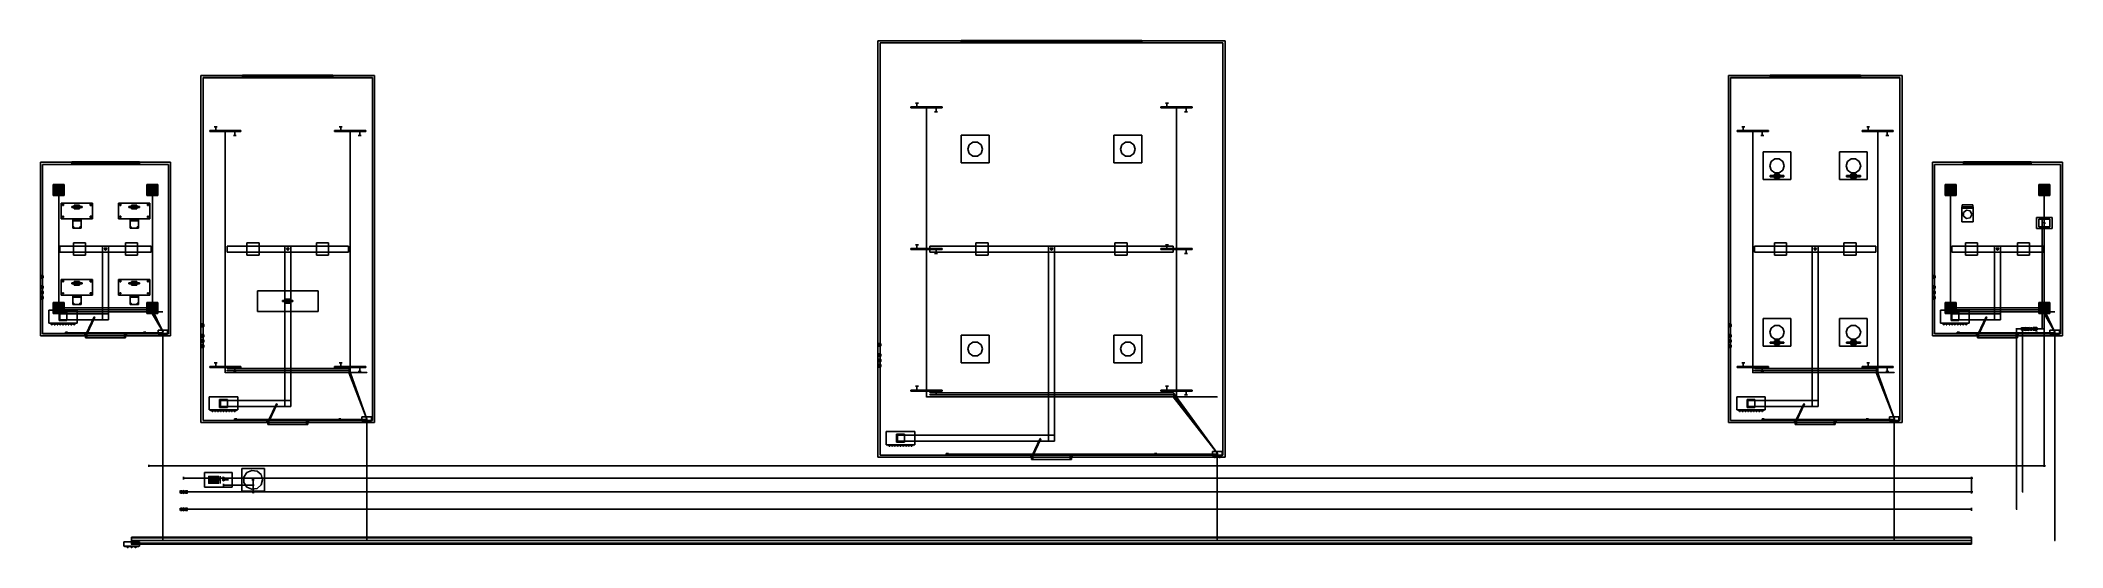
# Model space of a CAD drawing. Header units: millimetres. Extents: x -58250 to 58250, y 219795 to 249022.
import ezdxf

# ---------------------------------------------------------------- set-up
doc = ezdxf.new("R2010")
doc.units = ezdxf.units.MM

msp = doc.modelspace()

# ---------------------------------------------------------------- linework, layer by layer
at = {"layer": 'electrical'}
for p, q in [((-7192.21, 245160), (-7207.79, 245160)), ((-7207.79, 245160), (-7200, 245160)), ((-7200, 245160), (-7192.21, 245160)), ((-7200, 228480), (-7200, 245160)), ((7207.79, 245160), (7192.21, 245160)), ((7192.21, 245160), (7200, 245160)), ((7200, 245160), (7207.79, 245160)), ((7200, 228480), (7200, 245160)), ((-47592.21, 243800), (-47607.79, 243800)), ((-47607.79, 243800), (-47600, 243800)), ((-47600, 243800), (-47592.21, 243800)), ((-47600, 229880), (-47600, 243800)), ((-40392.21, 243800), (-40407.79, 243800)), ((-40407.79, 243800), (-40400, 243800)), ((-40400, 243800), (-40392.21, 243800)), ((-40400, 229880), (-40400, 243800)), ((40407.79, 243800), (40392.21, 243800)), ((40392.21, 243800), (40400, 243800)), ((40400, 243800), (40407.79, 243800)), ((40400, 229880), (40400, 243800)), ((47607.79, 243800), (47592.21, 243800)), ((47592.21, 243800), (47600, 243800)), ((47600, 243800), (47607.79, 243800)), ((47600, 229880), (47600, 243800)), ((-57192.21, 240400), (-57207.79, 240400)), ((-57207.79, 240400), (-57200, 240400)), ((-57200, 240400), (-57192.21, 240400)), ((-57200, 233380), (-57200, 240400)), ((-51792.21, 240400), (-51807.79, 240400)), ((-51807.79, 240400), (-51800, 240400)), ((-51800, 240400), (-51792.21, 240400)), ((-51800, 233380), (-51800, 240400)), ((51807.79, 240400), (51792.21, 240400)), ((51792.21, 240400), (51800, 240400)), ((51800, 240400), (51807.79, 240400)), ((51800, 233380), (51800, 240400)), ((57207.79, 240400), (57192.21, 240400)), ((57192.21, 240400), (57200, 240400)), ((57200, 240400), (57207.79, 240400)), ((57200, 233380), (57200, 240400)), ((-57192.21, 233380), (-57207.79, 233380)), ((-57207.79, 233380), (-57200, 233380)), ((-57200, 233372.21), (-57200, 233387.79)), ((-57200, 233387.79), (-57200, 233380)), ((-57200, 233380), (-57200, 233372.21)), ((-51200, 233380), (-57200, 233380)), ((-57200, 233380), (-57192.21, 233380)), ((-57125, 233608.74), (-57125, 233631.26)), ((-57125, 233631.26), (-57125, 233620)), ((-57125, 233620), (-57125, 233608.74)), ((-51875, 233620), (-57125, 233620)), ((-57125, 233488.74), (-57125, 233511.26)), ((-57125, 233511.26), (-57125, 233500)), ((-57125, 233500), (-57125, 233488.74)), ((-51875, 233500), (-57125, 233500)), ((-57125, 233368.74), (-57125, 233391.26)), ((-57125, 233391.26), (-57125, 233380)), ((-57125, 233380), (-57125, 233368.74)), ((-51875, 233380), (-57125, 233380)), ((-51863.26, 233625.58), (-51880.87, 233617.21)), ((-51880.87, 233617.21), (-51863.26, 233625.58)), ((-51880.87, 233617.21), (-51880.87, 233617.21)), ((-51863.46, 233505.99), (-51880.77, 233497)), ((-51880.77, 233497), (-51863.46, 233505.99)), ((-51880.77, 233497), (-51880.77, 233497)), ((-51863.72, 233386.45), (-51880.64, 233376.77)), ((-51880.64, 233376.77), (-51863.72, 233386.45)), ((-51880.64, 233376.77), (-51880.64, 233376.77)), ((-51875, 233608.74), (-51875, 233631.26)), ((-51875, 233631.26), (-51875, 233620)), ((-51875, 233620), (-51875, 233608.74)), ((-51875, 233620), (-51860.96, 233620)), ((-51860.96, 233620), (-51875, 233620)), ((-51875, 233488.74), (-51875, 233511.26)), ((-51875, 233511.26), (-51875, 233500)), ((-51875, 233500), (-51875, 233488.74)), ((-51875, 233500), (-51860.96, 233500)), ((-51860.96, 233500), (-51875, 233500)), ((-51875, 233368.74), (-51875, 233391.26)), ((-51875, 233391.26), (-51875, 233380)), ((-51875, 233380), (-51875, 233368.74)), ((-51875, 233380), (-51860.96, 233380)), ((-51860.96, 233380), (-51875, 233380)), ((-51188.72, 232206.45), (-51863.72, 233386.45)), ((-51188.46, 232205.99), (-51863.46, 233505.99)), ((-51188.26, 232205.58), (-51863.26, 233625.58)), ((-51792.21, 233380), (-51807.79, 233380)), ((-51807.79, 233380), (-51800, 233380)), ((-51800, 233380), (-51792.21, 233380)), ((-51200, 233372.21), (-51200, 233387.79)), ((-51200, 233387.79), (-51200, 233380)), ((-51200, 233380), (-51200, 233372.21)), ((51807.79, 233380), (51792.21, 233380)), ((51792.21, 233380), (51800, 233380)), ((51800, 233372.21), (51800, 233387.79)), ((51800, 233387.79), (51800, 233380)), ((51800, 233380), (51800, 233372.21)), ((57800, 233380), (51800, 233380)), ((51800, 233380), (51807.79, 233380)), ((51875, 233608.74), (51875, 233631.26)), ((51875, 233631.26), (51875, 233620)), ((51875, 233620), (51875, 233608.74)), ((57125, 233620), (51875, 233620)), ((51875, 233488.74), (51875, 233511.26)), ((51875, 233511.26), (51875, 233500)), ((51875, 233500), (51875, 233488.74)), ((57125, 233500), (51875, 233500)), ((51875, 233368.74), (51875, 233391.26)), ((51875, 233391.26), (51875, 233380)), ((51875, 233380), (51875, 233368.74)), ((57125, 233380), (51875, 233380)), ((57136.74, 233625.58), (57119.13, 233617.21)), ((57119.13, 233617.21), (57136.74, 233625.58)), ((57119.13, 233617.21), (57119.13, 233617.21)), ((57136.54, 233505.99), (57119.23, 233497)), ((57119.23, 233497), (57136.54, 233505.99)), ((57119.23, 233497), (57119.23, 233497)), ((57136.28, 233386.45), (57119.36, 233376.77)), ((57119.36, 233376.77), (57136.28, 233386.45)), ((57119.36, 233376.77), (57119.36, 233376.77)), ((57125, 233608.74), (57125, 233631.26)), ((57125, 233631.26), (57125, 233620)), ((57125, 233620), (57125, 233608.74)), ((57125, 233620), (57139.04, 233620)), ((57139.04, 233620), (57125, 233620)), ((57125, 233488.74), (57125, 233511.26)), ((57125, 233511.26), (57125, 233500)), ((57125, 233500), (57125, 233488.74)), ((57125, 233500), (57139.04, 233500)), ((57139.04, 233500), (57125, 233500)), ((57125, 233368.74), (57125, 233391.26)), ((57125, 233391.26), (57125, 233380)), ((57125, 233380), (57125, 233368.74)), ((57125, 233380), (57139.04, 233380)), ((57139.04, 233380), (57125, 233380)), ((57811.28, 232206.45), (57136.28, 233386.45)), ((57811.54, 232205.99), (57136.54, 233505.99)), ((57811.74, 232205.58), (57136.74, 233625.58)), ((57207.79, 233380), (57192.21, 233380)), ((57192.21, 233380), (57200, 233380)), ((57200, 233380), (57207.79, 233380)), ((57800, 233372.21), (57800, 233387.79)), ((57800, 233387.79), (57800, 233380)), ((57800, 233380), (57800, 233372.21)), ((-56815, 232150), (-56815, 232210)), ((-56815, 232210), (-56685, 232210)), ((-56815, 232150), (-56685, 232150)), ((-56741, 232180), (-56754.5, 232187.79)), ((-56754.5, 232187.79), (-56754.5, 232172.21)), ((-56754.5, 232172.21), (-56741, 232180)), ((-56750, 232172.21), (-56750, 232187.79)), ((-56750, 232187.79), (-56750, 232180)), ((-56750, 232180), (-51200, 232180)), ((-56750, 232180), (-56750, 232172.21)), ((-56750, 232180), (-56740.28, 232180)), ((-56740.28, 232180), (-56750, 232180)), ((-56685, 232150), (-56685, 232210)), ((-52315, 232150), (-52315, 232210)), ((-52315, 232210), (-52185, 232210)), ((-52315, 232150), (-52185, 232150)), ((-52241, 232180), (-52254.5, 232187.79)), ((-52254.5, 232187.79), (-52254.5, 232172.21)), ((-52254.5, 232172.21), (-52241, 232180)), ((-52250, 232172.21), (-52250, 232187.79)), ((-52250, 232187.79), (-52250, 232180)), ((-52250, 232180), (-51200, 232180)), ((-52250, 232180), (-52250, 232172.21)), ((-52250, 232180), (-52240.28, 232180)), ((-52240.28, 232180), (-52250, 232180)), ((-52185, 232150), (-52185, 232210)), ((-51475, 232075), (-51475, 232325)), ((-51475, 232325), (-50925, 232325)), ((-51475, 232075), (-50925, 232075)), ((-51435, 232047.5), (-51435, 232082.5)), ((-51435, 232082.5), (-50965, 232082.5)), ((-51435, 232047.5), (-50965, 232047.5)), ((-51387.5, 232010), (-51387.5, 232050)), ((-51387.5, 232050), (-51287.5, 232050)), ((-51387.5, 232010), (-51287.5, 232010)), ((-51314.12, 232020), (-51360.88, 232020)), ((-51360.88, 232020), (-51337.5, 232020)), ((-51314.12, 231995), (-51360.88, 231995)), ((-51360.88, 231995), (-51337.5, 231995)), ((-51337.5, 232020), (-51337.5, 231995)), ((-51337.5, 232020), (-51314.12, 232020)), ((-51337.5, 231995), (-51314.12, 231995)), ((-51287.5, 232010), (-51287.5, 232050)), ((-51250, 232010), (-51250, 232050)), ((-51250, 232050), (-51150, 232050)), ((-51250, 232010), (-51150, 232010)), ((-51176.62, 232020), (-51223.38, 232020)), ((-51223.38, 232020), (-51200, 232020)), ((-51176.62, 231995), (-51223.38, 231995)), ((-51223.38, 231995), (-51200, 231995)), ((-51218, 232200), (-51191, 232215.59)), ((-51191, 232184.41), (-51218, 232200)), ((-51184.41, 232200), (-51215.59, 232200)), ((-51215.59, 232200), (-51200, 232200)), ((-51187, 232200), (-51206.5, 232211.26)), ((-51206.5, 232211.26), (-51206.5, 232188.74)), ((-51187, 232200), (-51206.5, 232211.26)), ((-51206.5, 232211.26), (-51206.5, 232188.74)), ((-51187, 232200), (-51206.5, 232211.26)), ((-51206.5, 232211.26), (-51206.5, 232188.74)), ((-51206.5, 232188.74), (-51187, 232200)), ((-51206.5, 232188.74), (-51187, 232200)), ((-51206.5, 232188.74), (-51187, 232200)), ((-51188.26, 232205.58), (-51205.87, 232197.21)), ((-51205.87, 232197.21), (-51188.26, 232205.58)), ((-51205.87, 232197.21), (-51205.87, 232197.21)), ((-51188.46, 232205.99), (-51205.77, 232197)), ((-51205.77, 232197), (-51188.46, 232205.99)), ((-51205.77, 232197), (-51205.77, 232197)), ((-51188.72, 232206.45), (-51205.64, 232196.77)), ((-51205.64, 232196.77), (-51188.72, 232206.45)), ((-51205.64, 232196.77), (-51205.64, 232196.77)), ((-51200, 232200), (-51184.41, 232200)), ((-51200, 220200), (-51200, 232200)), ((-51200, 232200), (-51180.56, 232200)), ((-51180.56, 232200), (-51200, 232200)), ((-51200, 232200), (-51185.96, 232200)), ((-51185.96, 232200), (-51200, 232200)), ((-51200, 232200), (-51185.96, 232200)), ((-51185.96, 232200), (-51200, 232200)), ((-51200, 232200), (-51185.96, 232200)), ((-51185.96, 232200), (-51200, 232200)), ((-51200, 232172.21), (-51200, 232187.79)), ((-51200, 232187.79), (-51200, 232180)), ((-51200, 232172.21), (-51200, 232187.79)), ((-51200, 232187.79), (-51200, 232180)), ((-51200, 232180), (-51200, 232172.21)), ((-51200, 232180), (-51200, 232172.21)), ((-51200, 232020), (-51200, 231995)), ((-51200, 232020), (-51176.62, 232020)), ((-51200, 231995), (-51176.62, 231995)), ((-51191, 232215.59), (-51191, 232184.41)), ((-51150, 232010), (-51150, 232050)), ((-51112.5, 232010), (-51112.5, 232050)), ((-51112.5, 232050), (-51012.5, 232050)), ((-51112.5, 232010), (-51012.5, 232010)), ((-51039.12, 232020), (-51085.88, 232020)), ((-51085.88, 232020), (-51062.5, 232020)), ((-51039.12, 231995), (-51085.88, 231995)), ((-51085.88, 231995), (-51062.5, 231995)), ((-51062.5, 232020), (-51062.5, 231995)), ((-51062.5, 232020), (-51039.12, 232020)), ((-51062.5, 231995), (-51039.12, 231995)), ((-51012.5, 232010), (-51012.5, 232050)), ((-50965, 232047.5), (-50965, 232082.5)), ((-50925, 232075), (-50925, 232325)), ((52185, 232150), (52185, 232210)), ((52185, 232210), (52315, 232210)), ((52185, 232150), (52315, 232150)), ((52259, 232180), (52245.5, 232187.79)), ((52245.5, 232187.79), (52245.5, 232172.21)), ((52245.5, 232172.21), (52259, 232180)), ((52250, 232172.21), (52250, 232187.79)), ((52250, 232187.79), (52250, 232180)), ((52250, 232180), (57800, 232180)), ((52250, 232180), (52250, 232172.21)), ((52250, 232180), (52259.72, 232180)), ((52259.72, 232180), (52250, 232180)), ((52315, 232150), (52315, 232210)), ((56685, 232150), (56685, 232210)), ((56685, 232210), (56815, 232210)), ((56685, 232150), (56815, 232150)), ((56759, 232180), (56745.5, 232187.79)), ((56745.5, 232187.79), (56745.5, 232172.21)), ((56745.5, 232172.21), (56759, 232180)), ((56750, 232172.21), (56750, 232187.79)), ((56750, 232187.79), (56750, 232180)), ((56750, 232180), (57800, 232180)), ((56750, 232180), (56750, 232172.21)), ((56750, 232180), (56759.72, 232180)), ((56759.72, 232180), (56750, 232180)), ((56815, 232150), (56815, 232210)), ((57525, 232075), (57525, 232325)), ((57525, 232325), (58075, 232325)), ((57525, 232075), (58075, 232075)), ((57565, 232047.5), (57565, 232082.5)), ((57565, 232082.5), (58035, 232082.5)), ((57565, 232047.5), (58035, 232047.5)), ((57612.5, 232010), (57612.5, 232050)), ((57612.5, 232050), (57712.5, 232050)), ((57612.5, 232010), (57712.5, 232010)), ((57685.88, 232020), (57639.12, 232020)), ((57639.12, 232020), (57662.5, 232020)), ((57685.88, 231995), (57639.12, 231995)), ((57639.12, 231995), (57662.5, 231995)), ((57662.5, 232020), (57662.5, 231995)), ((57662.5, 232020), (57685.88, 232020)), ((57662.5, 231995), (57685.88, 231995)), ((57712.5, 232010), (57712.5, 232050)), ((57750, 232010), (57750, 232050)), ((57750, 232050), (57850, 232050)), ((57750, 232010), (57850, 232010)), ((57823.38, 232020), (57776.62, 232020)), ((57776.62, 232020), (57800, 232020)), ((57823.38, 231995), (57776.62, 231995)), ((57776.62, 231995), (57800, 231995)), ((57782, 232200), (57809, 232215.59)), ((57809, 232184.41), (57782, 232200)), ((57815.59, 232200), (57784.41, 232200)), ((57784.41, 232200), (57800, 232200)), ((57813, 232200), (57793.5, 232211.26)), ((57793.5, 232211.26), (57793.5, 232188.74)), ((57813, 232200), (57793.5, 232211.26)), ((57793.5, 232211.26), (57793.5, 232188.74)), ((57813, 232200), (57793.5, 232211.26)), ((57793.5, 232211.26), (57793.5, 232188.74)), ((57793.5, 232188.74), (57813, 232200)), ((57793.5, 232188.74), (57813, 232200)), ((57793.5, 232188.74), (57813, 232200)), ((57811.74, 232205.58), (57794.13, 232197.21)), ((57794.13, 232197.21), (57811.74, 232205.58)), ((57794.13, 232197.21), (57794.13, 232197.21)), ((57811.54, 232205.99), (57794.23, 232197)), ((57794.23, 232197), (57811.54, 232205.99)), ((57794.23, 232197), (57794.23, 232197)), ((57811.28, 232206.45), (57794.36, 232196.77)), ((57794.36, 232196.77), (57811.28, 232206.45)), ((57794.36, 232196.77), (57794.36, 232196.77)), ((57800, 232200), (57815.59, 232200)), ((57800, 220200), (57800, 232200)), ((57800, 232200), (57819.44, 232200)), ((57819.44, 232200), (57800, 232200)), ((57800, 232200), (57814.04, 232200)), ((57814.04, 232200), (57800, 232200)), ((57800, 232200), (57814.04, 232200)), ((57814.04, 232200), (57800, 232200)), ((57800, 232200), (57814.04, 232200)), ((57814.04, 232200), (57800, 232200)), ((57800, 232172.21), (57800, 232187.79)), ((57800, 232187.79), (57800, 232180)), ((57800, 232172.21), (57800, 232187.79)), ((57800, 232187.79), (57800, 232180)), ((57800, 232180), (57800, 232172.21)), ((57800, 232180), (57800, 232172.21)), ((57800, 232020), (57800, 231995)), ((57800, 232020), (57823.38, 232020)), ((57800, 231995), (57823.38, 231995)), ((57809, 232215.59), (57809, 232184.41)), ((57850, 232010), (57850, 232050)), ((57887.5, 232010), (57887.5, 232050)), ((57887.5, 232050), (57987.5, 232050)), ((57887.5, 232010), (57987.5, 232010)), ((57960.88, 232020), (57914.12, 232020)), ((57914.12, 232020), (57937.5, 232020)), ((57960.88, 231995), (57914.12, 231995)), ((57914.12, 231995), (57937.5, 231995)), ((57937.5, 232020), (57937.5, 231995)), ((57937.5, 232020), (57960.88, 232020)), ((57937.5, 231995), (57960.88, 231995)), ((57987.5, 232010), (57987.5, 232050)), ((58035, 232047.5), (58035, 232082.5)), ((58075, 232075), (58075, 232325)), ((-47592.21, 229880), (-47607.79, 229880)), ((-47607.79, 229880), (-47600, 229880)), ((-47600, 229872.21), (-47600, 229887.79)), ((-47600, 229887.79), (-47600, 229880)), ((-47600, 229880), (-47600, 229872.21)), ((-39450, 229880), (-47600, 229880)), ((-47600, 229880), (-47592.21, 229880)), ((-47500, 230108.74), (-47500, 230131.26)), ((-47500, 230131.26), (-47500, 230120)), ((-47500, 230120), (-47500, 230108.74)), ((-40500, 230120), (-47500, 230120)), ((-47500, 229988.74), (-47500, 230011.26)), ((-47500, 230011.26), (-47500, 230000)), ((-47500, 230000), (-47500, 229988.74)), ((-40500, 230000), (-47500, 230000)), ((-47500, 229868.74), (-47500, 229891.26)), ((-47500, 229891.26), (-47500, 229880)), ((-47500, 229880), (-47500, 229868.74)), ((-40500, 229880), (-47500, 229880)), ((-40487.77, 230124.4), (-40506.12, 230117.8)), ((-40506.12, 230117.8), (-40487.77, 230124.4)), ((-40506.12, 230117.8), (-40506.12, 230117.8)), ((-40487.83, 230004.56), (-40506.09, 229997.72)), ((-40506.09, 229997.72), (-40487.83, 230004.56)), ((-40506.09, 229997.72), (-40506.09, 229997.72)), ((-40487.9, 229884.74), (-40506.05, 229877.63)), ((-40506.05, 229877.63), (-40487.9, 229884.74)), ((-40506.05, 229877.63), (-40506.05, 229877.63)), ((-40500, 230108.74), (-40500, 230131.26)), ((-40500, 230131.26), (-40500, 230120)), ((-40500, 230120), (-40500, 230108.74)), ((-40500, 230120), (-40485.96, 230120)), ((-40485.96, 230120), (-40500, 230120)), ((-40500, 229988.74), (-40500, 230011.26)), ((-40500, 230011.26), (-40500, 230000)), ((-40500, 230000), (-40500, 229988.74)), ((-40500, 230000), (-40485.96, 230000)), ((-40485.96, 230000), (-40500, 230000)), ((-40500, 229868.74), (-40500, 229891.26)), ((-40500, 229891.26), (-40500, 229880)), ((-40500, 229880), (-40500, 229868.74)), ((-40500, 229880), (-40485.96, 229880)), ((-40485.96, 229880), (-40500, 229880)), ((-39437.9, 227204.74), (-40487.9, 229884.74)), ((-39437.83, 227204.56), (-40487.83, 230004.56)), ((-39437.77, 227204.4), (-40487.77, 230124.4)), ((-40392.21, 229880), (-40407.79, 229880)), ((-40407.79, 229880), (-40400, 229880)), ((-40400, 229880), (-40392.21, 229880)), ((-39450, 229872.21), (-39450, 229887.79)), ((-39450, 229887.79), (-39450, 229880)), ((-39450, 229880), (-39450, 229872.21)), ((40407.79, 229880), (40392.21, 229880)), ((40392.21, 229880), (40400, 229880)), ((40400, 229872.21), (40400, 229887.79)), ((40400, 229887.79), (40400, 229880)), ((40400, 229880), (40400, 229872.21)), ((48550, 229880), (40400, 229880)), ((40400, 229880), (40407.79, 229880)), ((40500, 230108.74), (40500, 230131.26)), ((40500, 230131.26), (40500, 230120)), ((40500, 230120), (40500, 230108.74)), ((47500, 230120), (40500, 230120)), ((40500, 229988.74), (40500, 230011.26)), ((40500, 230011.26), (40500, 230000)), ((40500, 230000), (40500, 229988.74)), ((47500, 230000), (40500, 230000)), ((40500, 229868.74), (40500, 229891.26)), ((40500, 229891.26), (40500, 229880)), ((40500, 229880), (40500, 229868.74)), ((47500, 229880), (40500, 229880)), ((47512.23, 230124.4), (47493.88, 230117.8)), ((47493.88, 230117.8), (47512.23, 230124.4)), ((47493.88, 230117.8), (47493.88, 230117.8)), ((47512.17, 230004.56), (47493.91, 229997.72)), ((47493.91, 229997.72), (47512.17, 230004.56)), ((47493.91, 229997.72), (47493.91, 229997.72)), ((47512.1, 229884.74), (47493.95, 229877.63)), ((47493.95, 229877.63), (47512.1, 229884.74)), ((47493.95, 229877.63), (47493.95, 229877.63)), ((47500, 230108.74), (47500, 230131.26)), ((47500, 230131.26), (47500, 230120)), ((47500, 230120), (47500, 230108.74)), ((47500, 230120), (47514.04, 230120)), ((47514.04, 230120), (47500, 230120)), ((47500, 229988.74), (47500, 230011.26)), ((47500, 230011.26), (47500, 230000)), ((47500, 230000), (47500, 229988.74)), ((47500, 230000), (47514.04, 230000)), ((47514.04, 230000), (47500, 230000)), ((47500, 229868.74), (47500, 229891.26)), ((47500, 229891.26), (47500, 229880)), ((47500, 229880), (47500, 229868.74)), ((47500, 229880), (47514.04, 229880)), ((47514.04, 229880), (47500, 229880)), ((48562.1, 227204.74), (47512.1, 229884.74)), ((48562.17, 227204.56), (47512.17, 230004.56)), ((48562.23, 227204.4), (47512.23, 230124.4)), ((47607.79, 229880), (47592.21, 229880)), ((47592.21, 229880), (47600, 229880)), ((47600, 229880), (47607.79, 229880)), ((48550, 229872.21), (48550, 229887.79)), ((48550, 229887.79), (48550, 229880)), ((48550, 229880), (48550, 229872.21)), ((-7192.21, 228480), (-7207.79, 228480)), ((-7207.79, 228480), (-7200, 228480)), ((-7200, 228472.21), (-7200, 228487.79)), ((-7200, 228487.79), (-7200, 228480)), ((-7200, 228480), (-7200, 228472.21)), ((9550, 228480), (-7200, 228480)), ((-7200, 228480), (-7192.21, 228480)), ((-7000, 228708.74), (-7000, 228731.26)), ((-7000, 228731.26), (-7000, 228720)), ((-7000, 228720), (-7000, 228708.74)), ((7000, 228720), (-7000, 228720)), ((-7000, 228588.74), (-7000, 228611.26)), ((-7000, 228611.26), (-7000, 228600)), ((-7000, 228600), (-7000, 228588.74)), ((7000, 228600), (-7000, 228600)), ((-7000, 228468.74), (-7000, 228491.26)), ((-7000, 228491.26), (-7000, 228480)), ((-7000, 228480), (-7000, 228468.74)), ((7000, 228480), (-7000, 228480)), ((7010.53, 228727.63), (6994.74, 228716.19)), ((6994.74, 228716.19), (7010.53, 228727.63)), ((6994.74, 228716.19), (6994.74, 228716.19)), ((7010.4, 228607.8), (6994.8, 228596.1)), ((6994.8, 228596.1), (7010.4, 228607.8)), ((6994.8, 228596.1), (6994.8, 228596.1)), ((7010.26, 228487.98), (6994.87, 228476.01)), ((6994.87, 228476.01), (7010.26, 228487.98)), ((6994.87, 228476.01), (6994.87, 228476.01)), ((7000, 228708.74), (7000, 228731.26)), ((7000, 228731.26), (7000, 228720)), ((7000, 228720), (7000, 228708.74)), ((7000, 228720), (7014.04, 228720)), ((7014.04, 228720), (7000, 228720)), ((7000, 228588.74), (7000, 228611.26)), ((7000, 228611.26), (7000, 228600)), ((7000, 228600), (7000, 228588.74)), ((7000, 228600), (7014.04, 228600)), ((7014.04, 228600), (7000, 228600)), ((7000, 228468.74), (7000, 228491.26)), ((7000, 228491.26), (7000, 228480)), ((7000, 228480), (7000, 228468.74)), ((7000, 228480), (7014.04, 228480)), ((7014.04, 228480), (7000, 228480)), ((9560.26, 225207.98), (7010.26, 228487.98)), ((9560.4, 225207.8), (7010.4, 228607.8)), ((9560.53, 225207.63), (7010.53, 228727.63)), ((7207.79, 228480), (7192.21, 228480)), ((7192.21, 228480), (7200, 228480)), ((7200, 228480), (7207.79, 228480)), ((9550, 228472.21), (9550, 228487.79)), ((9550, 228487.79), (9550, 228480)), ((9550, 228480), (9550, 228472.21)), ((-47065, 227150), (-47065, 227210)), ((-47065, 227210), (-46935, 227210)), ((-46991, 227180), (-47004.5, 227187.79)), ((-47004.5, 227187.79), (-47004.5, 227172.21)), ((-47004.5, 227172.21), (-46991, 227180)), ((-47000, 227172.21), (-47000, 227187.79)), ((-47000, 227187.79), (-47000, 227180)), ((-47000, 227180), (-39450, 227180)), ((-47000, 227180), (-47000, 227172.21)), ((-47000, 227180), (-46990.28, 227180)), ((-46990.28, 227180), (-47000, 227180)), ((-46935, 227150), (-46935, 227210)), ((-41065, 227150), (-41065, 227210)), ((-41065, 227210), (-40935, 227210)), ((-40991, 227180), (-41004.5, 227187.79)), ((-41004.5, 227187.79), (-41004.5, 227172.21)), ((-41004.5, 227172.21), (-40991, 227180)), ((-41000, 227172.21), (-41000, 227187.79)), ((-41000, 227187.79), (-41000, 227180)), ((-41000, 227180), (-39450, 227180)), ((-41000, 227180), (-41000, 227172.21)), ((-41000, 227180), (-40990.28, 227180)), ((-40990.28, 227180), (-41000, 227180)), ((-40935, 227150), (-40935, 227210)), ((-39725, 227075), (-39725, 227325)), ((-39725, 227325), (-39175, 227325)), ((-39468, 227200), (-39441, 227215.59)), ((-39441, 227184.41), (-39468, 227200)), ((-39434.41, 227200), (-39465.59, 227200)), ((-39465.59, 227200), (-39450, 227200)), ((-39437, 227200), (-39456.5, 227211.26)), ((-39456.5, 227211.26), (-39456.5, 227188.74)), ((-39437, 227200), (-39456.5, 227211.26)), ((-39456.5, 227211.26), (-39456.5, 227188.74)), ((-39437, 227200), (-39456.5, 227211.26)), ((-39456.5, 227211.26), (-39456.5, 227188.74)), ((-39456.5, 227188.74), (-39437, 227200)), ((-39456.5, 227188.74), (-39437, 227200)), ((-39456.5, 227188.74), (-39437, 227200)), ((-39437.77, 227204.4), (-39456.12, 227197.8)), ((-39456.12, 227197.8), (-39437.77, 227204.4)), ((-39456.12, 227197.8), (-39456.12, 227197.8)), ((-39437.83, 227204.56), (-39456.09, 227197.72)), ((-39456.09, 227197.72), (-39437.83, 227204.56)), ((-39456.09, 227197.72), (-39456.09, 227197.72)), ((-39437.9, 227204.74), (-39456.05, 227197.63)), ((-39456.05, 227197.63), (-39437.9, 227204.74)), ((-39456.05, 227197.63), (-39456.05, 227197.63)), ((-39450, 227200), (-39434.41, 227200)), ((-39450, 220200), (-39450, 227200)), ((-39450, 227200), (-39430.56, 227200)), ((-39430.56, 227200), (-39450, 227200)), ((-39450, 227200), (-39435.96, 227200)), ((-39435.96, 227200), (-39450, 227200)), ((-39450, 227200), (-39435.96, 227200)), ((-39435.96, 227200), (-39450, 227200)), ((-39450, 227200), (-39435.96, 227200)), ((-39435.96, 227200), (-39450, 227200)), ((-39450, 227172.21), (-39450, 227187.79)), ((-39450, 227187.79), (-39450, 227180)), ((-39450, 227172.21), (-39450, 227187.79)), ((-39450, 227187.79), (-39450, 227180)), ((-39450, 227180), (-39450, 227172.21)), ((-39450, 227180), (-39450, 227172.21)), ((-39441, 227215.59), (-39441, 227184.41)), ((-39175, 227075), (-39175, 227325)), ((40935, 227150), (40935, 227210)), ((40935, 227210), (41065, 227210)), ((41009, 227180), (40995.5, 227187.79)), ((40995.5, 227187.79), (40995.5, 227172.21)), ((40995.5, 227172.21), (41009, 227180)), ((41000, 227172.21), (41000, 227187.79)), ((41000, 227187.79), (41000, 227180)), ((41000, 227180), (48550, 227180)), ((41000, 227180), (41000, 227172.21)), ((41000, 227180), (41009.72, 227180)), ((41009.72, 227180), (41000, 227180)), ((41065, 227150), (41065, 227210)), ((46935, 227150), (46935, 227210)), ((46935, 227210), (47065, 227210)), ((47009, 227180), (46995.5, 227187.79)), ((46995.5, 227187.79), (46995.5, 227172.21)), ((46995.5, 227172.21), (47009, 227180)), ((47000, 227172.21), (47000, 227187.79)), ((47000, 227187.79), (47000, 227180)), ((47000, 227180), (48550, 227180)), ((47000, 227180), (47000, 227172.21)), ((47000, 227180), (47009.72, 227180)), ((47009.72, 227180), (47000, 227180)), ((47065, 227150), (47065, 227210)), ((48275, 227075), (48275, 227325)), ((48275, 227325), (48825, 227325)), ((48532, 227200), (48559, 227215.59)), ((48559, 227184.41), (48532, 227200)), ((48565.59, 227200), (48534.41, 227200)), ((48534.41, 227200), (48550, 227200)), ((48563, 227200), (48543.5, 227211.26)), ((48543.5, 227211.26), (48543.5, 227188.74)), ((48563, 227200), (48543.5, 227211.26)), ((48543.5, 227211.26), (48543.5, 227188.74)), ((48563, 227200), (48543.5, 227211.26)), ((48543.5, 227211.26), (48543.5, 227188.74)), ((48543.5, 227188.74), (48563, 227200)), ((48543.5, 227188.74), (48563, 227200)), ((48543.5, 227188.74), (48563, 227200)), ((48562.23, 227204.4), (48543.88, 227197.8)), ((48543.88, 227197.8), (48562.23, 227204.4)), ((48543.88, 227197.8), (48543.88, 227197.8)), ((48562.17, 227204.56), (48543.91, 227197.72)), ((48543.91, 227197.72), (48562.17, 227204.56)), ((48543.91, 227197.72), (48543.91, 227197.72)), ((48562.1, 227204.74), (48543.95, 227197.63)), ((48543.95, 227197.63), (48562.1, 227204.74)), ((48543.95, 227197.63), (48543.95, 227197.63)), ((48550, 227200), (48565.59, 227200)), ((48550, 220200), (48550, 227200)), ((48550, 227200), (48569.44, 227200)), ((48569.44, 227200), (48550, 227200)), ((48550, 227200), (48564.04, 227200)), ((48564.04, 227200), (48550, 227200)), ((48550, 227200), (48564.04, 227200)), ((48564.04, 227200), (48550, 227200)), ((48550, 227200), (48564.04, 227200)), ((48564.04, 227200), (48550, 227200)), ((48550, 227172.21), (48550, 227187.79)), ((48550, 227187.79), (48550, 227180)), ((48550, 227172.21), (48550, 227187.79)), ((48550, 227187.79), (48550, 227180)), ((48550, 227180), (48550, 227172.21)), ((48550, 227180), (48550, 227172.21)), ((48559, 227215.59), (48559, 227184.41)), ((48825, 227075), (48825, 227325)), ((-47065, 227150), (-46935, 227150)), ((-41065, 227150), (-40935, 227150)), ((-39725, 227075), (-39175, 227075)), ((-39685, 227047.5), (-39685, 227082.5)), ((-39685, 227082.5), (-39215, 227082.5)), ((-39685, 227047.5), (-39215, 227047.5)), ((-39637.5, 227010), (-39637.5, 227050)), ((-39637.5, 227050), (-39537.5, 227050)), ((-39637.5, 227010), (-39537.5, 227010)), ((-39564.12, 227020), (-39610.88, 227020)), ((-39610.88, 227020), (-39587.5, 227020)), ((-39564.12, 226995), (-39610.88, 226995)), ((-39610.88, 226995), (-39587.5, 226995)), ((-39587.5, 227020), (-39587.5, 226995)), ((-39587.5, 227020), (-39564.12, 227020)), ((-39587.5, 226995), (-39564.12, 226995)), ((-39537.5, 227010), (-39537.5, 227050)), ((-39500, 227010), (-39500, 227050)), ((-39500, 227050), (-39400, 227050)), ((-39500, 227010), (-39400, 227010)), ((-39426.62, 227020), (-39473.38, 227020)), ((-39473.38, 227020), (-39450, 227020)), ((-39426.62, 226995), (-39473.38, 226995)), ((-39473.38, 226995), (-39450, 226995)), ((-39450, 227020), (-39450, 226995)), ((-39450, 227020), (-39426.62, 227020)), ((-39450, 226995), (-39426.62, 226995)), ((-39400, 227010), (-39400, 227050)), ((-39362.5, 227010), (-39362.5, 227050)), ((-39362.5, 227050), (-39262.5, 227050)), ((-39362.5, 227010), (-39262.5, 227010)), ((-39289.12, 227020), (-39335.88, 227020)), ((-39335.88, 227020), (-39312.5, 227020)), ((-39289.12, 226995), (-39335.88, 226995)), ((-39335.88, 226995), (-39312.5, 226995)), ((-39312.5, 227020), (-39312.5, 226995)), ((-39312.5, 227020), (-39289.12, 227020)), ((-39312.5, 226995), (-39289.12, 226995)), ((-39262.5, 227010), (-39262.5, 227050)), ((-39215, 227047.5), (-39215, 227082.5)), ((40935, 227150), (41065, 227150)), ((46935, 227150), (47065, 227150)), ((48275, 227075), (48825, 227075)), ((48315, 227047.5), (48315, 227082.5)), ((48315, 227082.5), (48785, 227082.5)), ((48315, 227047.5), (48785, 227047.5)), ((48362.5, 227010), (48362.5, 227050)), ((48362.5, 227050), (48462.5, 227050)), ((48362.5, 227010), (48462.5, 227010)), ((48435.88, 227020), (48389.12, 227020)), ((48389.12, 227020), (48412.5, 227020)), ((48435.88, 226995), (48389.12, 226995)), ((48389.12, 226995), (48412.5, 226995)), ((48412.5, 227020), (48412.5, 226995)), ((48412.5, 227020), (48435.88, 227020)), ((48412.5, 226995), (48435.88, 226995)), ((48462.5, 227010), (48462.5, 227050)), ((48500, 227010), (48500, 227050)), ((48500, 227050), (48600, 227050)), ((48500, 227010), (48600, 227010)), ((48573.38, 227020), (48526.62, 227020)), ((48526.62, 227020), (48550, 227020)), ((48573.38, 226995), (48526.62, 226995)), ((48526.62, 226995), (48550, 226995)), ((48550, 227020), (48550, 226995)), ((48550, 227020), (48573.38, 227020)), ((48550, 226995), (48573.38, 226995)), ((48600, 227010), (48600, 227050)), ((48637.5, 227010), (48637.5, 227050)), ((48637.5, 227050), (48737.5, 227050)), ((48637.5, 227010), (48737.5, 227010)), ((48710.88, 227020), (48664.12, 227020)), ((48664.12, 227020), (48687.5, 227020)), ((48710.88, 226995), (48664.12, 226995)), ((48664.12, 226995), (48687.5, 226995)), ((48687.5, 227020), (48687.5, 226995)), ((48687.5, 227020), (48710.88, 227020)), ((48687.5, 226995), (48710.88, 226995)), ((48737.5, 227010), (48737.5, 227050)), ((48785, 227047.5), (48785, 227082.5)), ((-6065, 225150), (-6065, 225210)), ((-6065, 225210), (-5935, 225210)), ((-6065, 225150), (-5935, 225150)), ((-5991, 225180), (-6004.5, 225187.79)), ((-6004.5, 225187.79), (-6004.5, 225172.21)), ((-6004.5, 225172.21), (-5991, 225180)), ((-6000, 225172.21), (-6000, 225187.79)), ((-6000, 225187.79), (-6000, 225180)), ((-6000, 225180), (9550, 225180)), ((-6000, 225180), (-6000, 225172.21)), ((-6000, 225180), (-5990.28, 225180)), ((-5990.28, 225180), (-6000, 225180)), ((-5935, 225150), (-5935, 225210)), ((5935, 225150), (5935, 225210)), ((5935, 225210), (6065, 225210)), ((5935, 225150), (6065, 225150)), ((6009, 225180), (5995.5, 225187.79)), ((5995.5, 225187.79), (5995.5, 225172.21)), ((5995.5, 225172.21), (6009, 225180)), ((6000, 225172.21), (6000, 225187.79)), ((6000, 225187.79), (6000, 225180)), ((6000, 225180), (9550, 225180)), ((6000, 225180), (6000, 225172.21)), ((6000, 225180), (6009.72, 225180)), ((6009.72, 225180), (6000, 225180)), ((6065, 225150), (6065, 225210)), ((9275, 225075), (9275, 225325)), ((9275, 225325), (9825, 225325)), ((9275, 225075), (9825, 225075)), ((9315, 225047.5), (9315, 225082.5)), ((9315, 225082.5), (9785, 225082.5)), ((9315, 225047.5), (9785, 225047.5)), ((9362.5, 225010), (9362.5, 225050)), ((9362.5, 225050), (9462.5, 225050)), ((9362.5, 225010), (9462.5, 225010)), ((9435.88, 225020), (9389.12, 225020)), ((9389.12, 225020), (9412.5, 225020)), ((9435.88, 224995), (9389.12, 224995)), ((9389.12, 224995), (9412.5, 224995)), ((9412.5, 225020), (9412.5, 224995)), ((9412.5, 225020), (9435.88, 225020)), ((9412.5, 224995), (9435.88, 224995)), ((9462.5, 225010), (9462.5, 225050)), ((9500, 225010), (9500, 225050)), ((9500, 225050), (9600, 225050)), ((9500, 225010), (9600, 225010)), ((9573.38, 225020), (9526.62, 225020)), ((9526.62, 225020), (9550, 225020)), ((9573.38, 224995), (9526.62, 224995)), ((9526.62, 224995), (9550, 224995)), ((9532, 225200), (9559, 225215.59)), ((9559, 225184.41), (9532, 225200)), ((9565.59, 225200), (9534.41, 225200)), ((9534.41, 225200), (9550, 225200)), ((9563, 225200), (9543.5, 225211.26)), ((9543.5, 225211.26), (9543.5, 225188.74)), ((9563, 225200), (9543.5, 225211.26)), ((9543.5, 225211.26), (9543.5, 225188.74)), ((9563, 225200), (9543.5, 225211.26)), ((9543.5, 225211.26), (9543.5, 225188.74)), ((9543.5, 225188.74), (9563, 225200)), ((9543.5, 225188.74), (9563, 225200)), ((9543.5, 225188.74), (9563, 225200)), ((9560.53, 225207.63), (9544.74, 225196.19)), ((9544.74, 225196.19), (9560.53, 225207.63)), ((9544.74, 225196.19), (9544.74, 225196.19)), ((9560.4, 225207.8), (9544.8, 225196.1)), ((9544.8, 225196.1), (9560.4, 225207.8)), ((9544.8, 225196.1), (9544.8, 225196.1)), ((9560.26, 225207.98), (9544.87, 225196.01)), ((9544.87, 225196.01), (9560.26, 225207.98)), ((9544.87, 225196.01), (9544.87, 225196.01)), ((9550, 225200), (9565.59, 225200)), ((9550, 220200), (9550, 225200)), ((9550, 225200), (9569.44, 225200)), ((9569.44, 225200), (9550, 225200)), ((9550, 225200), (9564.04, 225200)), ((9564.04, 225200), (9550, 225200)), ((9550, 225200), (9564.04, 225200)), ((9564.04, 225200), (9550, 225200)), ((9550, 225200), (9564.04, 225200)), ((9564.04, 225200), (9550, 225200)), ((9550, 225172.21), (9550, 225187.79)), ((9550, 225187.79), (9550, 225180)), ((9550, 225172.21), (9550, 225187.79)), ((9550, 225187.79), (9550, 225180)), ((9550, 225180), (9550, 225172.21)), ((9550, 225180), (9550, 225172.21)), ((9550, 225020), (9550, 224995)), ((9550, 225020), (9573.38, 225020)), ((9550, 224995), (9573.38, 224995)), ((9559, 225215.59), (9559, 225184.41)), ((9600, 225010), (9600, 225050)), ((9637.5, 225010), (9637.5, 225050)), ((9637.5, 225050), (9737.5, 225050)), ((9637.5, 225010), (9737.5, 225010)), ((9710.88, 225020), (9664.12, 225020)), ((9664.12, 225020), (9687.5, 225020)), ((9710.88, 224995), (9664.12, 224995)), ((9664.12, 224995), (9687.5, 224995)), ((9687.5, 225020), (9687.5, 224995)), ((9687.5, 225020), (9710.88, 225020)), ((9687.5, 224995), (9710.88, 224995)), ((9737.5, 225010), (9737.5, 225050)), ((9785, 225047.5), (9785, 225082.5)), ((9825, 225075), (9825, 225325)), ((-52978.35, 220200), (-53021.65, 220200)), ((-53021.65, 220200), (-53000, 220200)), ((-52975, 220200), (-53012.5, 220221.65)), ((-53012.5, 220221.65), (-53012.5, 220178.35)), ((-53012.5, 220178.35), (-52975, 220200)), ((-53000, 220350), (-53000, 220400)), ((-53000, 220000), (-53000, 220400)), ((-53000, 220400), (53000, 220400)), ((-53000, 220350), (-53000, 220050)), ((-53000, 220350), (53000, 220350)), ((-53000, 220184.41), (-53000, 220215.59)), ((-53000, 220215.59), (-53000, 220200)), ((-53000, 220200), (53000, 220200)), ((-53000, 220200), (-53000, 220184.41)), ((-53000, 220200), (-52978.35, 220200)), ((-53000, 220000), (-53000, 220200)), ((-53000, 220200), (-52973, 220200)), ((-52973, 220200), (-53000, 220200)), ((-51184.41, 220200), (-51215.59, 220200)), ((-51215.59, 220200), (-51200, 220200)), ((-51200, 220200), (-51184.41, 220200)), ((-39434.41, 220200), (-39465.59, 220200)), ((-39465.59, 220200), (-39450, 220200)), ((-39450, 220200), (-39434.41, 220200)), ((9565.59, 220200), (9534.41, 220200)), ((9534.41, 220200), (9550, 220200)), ((9550, 220200), (9565.59, 220200)), ((48565.59, 220200), (48534.41, 220200)), ((48534.41, 220200), (48550, 220200)), ((48550, 220200), (48565.59, 220200)), ((53000, 220350), (53000, 220400)), ((53000, 220000), (53000, 220400)), ((53000, 220350), (53000, 220050)), ((53000, 220184.41), (53000, 220215.59)), ((53000, 220215.59), (53000, 220200)), ((53000, 220200), (53000, 220184.41)), ((57815.59, 220200), (57784.41, 220200)), ((57784.41, 220200), (57800, 220200)), ((57800, 220200), (57815.59, 220200)), ((-53450, 219875), (-53450, 220125)), ((-53450, 220125), (-52550, 220125)), ((-53450, 219875), (-52550, 219875)), ((-53410, 219847.5), (-53410, 219882.5)), ((-53410, 219882.5), (-52590, 219882.5)), ((-53410, 219847.5), (-52590, 219847.5)), ((-53275, 219810), (-53275, 219850)), ((-53275, 219850), (-53175, 219850)), ((-53275, 219810), (-53175, 219810)), ((-53201.62, 219820), (-53248.38, 219820)), ((-53248.38, 219820), (-53225, 219820)), ((-53201.62, 219795), (-53248.38, 219795)), ((-53248.38, 219795), (-53225, 219795)), ((-53225, 219820), (-53225, 219795)), ((-53225, 219820), (-53201.62, 219820)), ((-53225, 219795), (-53201.62, 219795)), ((-53175, 219810), (-53175, 219850)), ((-53050, 219810), (-53050, 219850)), ((-53050, 219850), (-52950, 219850)), ((-53050, 219810), (-52950, 219810)), ((-52976.62, 219820), (-53023.38, 219820)), ((-53023.38, 219820), (-53000, 219820)), ((-52976.62, 219795), (-53023.38, 219795)), ((-53023.38, 219795), (-53000, 219795)), ((-52978.35, 220000), (-53021.65, 220000)), ((-53021.65, 220000), (-53000, 220000)), ((-53000, 220000), (-53000, 220050)), ((53000, 220050), (-53000, 220050)), ((-53000, 220000), (53000, 220000)), ((-53000, 220000), (-52978.35, 220000)), ((-53000, 219820), (-53000, 219795)), ((-53000, 219820), (-52976.62, 219820)), ((-53000, 219795), (-52976.62, 219795)), ((-52950, 219810), (-52950, 219850)), ((-52825, 219810), (-52825, 219850)), ((-52825, 219850), (-52725, 219850)), ((-52825, 219810), (-52725, 219810)), ((-52751.62, 219820), (-52798.38, 219820)), ((-52798.38, 219820), (-52775, 219820)), ((-52751.62, 219795), (-52798.38, 219795)), ((-52798.38, 219795), (-52775, 219795)), ((-52775, 219820), (-52775, 219795)), ((-52775, 219820), (-52751.62, 219820)), ((-52775, 219795), (-52751.62, 219795)), ((-52725, 219810), (-52725, 219850)), ((-52590, 219847.5), (-52590, 219882.5)), ((-52550, 219875), (-52550, 220125)), ((53000, 220000), (53000, 220050))]:
    msp.add_line(p, q, dxfattribs=at)
at = {"layer": 'hvac'}
for p, q in [((-57125, 236825), (-57125, 237175)), ((-57125, 237175), (-51875, 237175)), ((-57125, 236825), (-51875, 236825)), ((-56350, 236650), (-56350, 237350)), ((-56350, 237350), (-55650, 237350)), ((-56350, 236650), (-55650, 236650)), ((-55650, 236650), (-55650, 237350)), ((-54675, 232925), (-54675, 237175)), ((-54675, 237175), (-54325, 237175)), ((-54325, 232925), (-54325, 237175)), ((-53350, 236650), (-53350, 237350)), ((-53350, 237350), (-52650, 237350)), ((-53350, 236650), (-52650, 236650)), ((-52650, 236650), (-52650, 237350)), ((-51875, 236825), (-51875, 237175)), ((-47500, 236825), (-47500, 237175)), ((-47500, 237175), (-40500, 237175)), ((-47500, 236825), (-40500, 236825)), ((-46350, 236650), (-46350, 237350)), ((-46350, 237350), (-45650, 237350)), ((-46350, 236650), (-45650, 236650)), ((-45650, 236650), (-45650, 237350)), ((-44175, 227925), (-44175, 237175)), ((-44175, 237175), (-43825, 237175)), ((-43825, 227925), (-43825, 237175)), ((-42350, 236650), (-42350, 237350)), ((-42350, 237350), (-41650, 237350)), ((-42350, 236650), (-41650, 236650)), ((-41650, 236650), (-41650, 237350)), ((-40500, 236825), (-40500, 237175)), ((-7000, 236825), (-7000, 237175)), ((-7000, 237175), (7000, 237175)), ((-7000, 236825), (7000, 236825)), ((-4350, 236650), (-4350, 237350)), ((-4350, 237350), (-3650, 237350)), ((-4350, 236650), (-3650, 236650)), ((-3650, 236650), (-3650, 237350)), ((-175, 225925), (-175, 237175)), ((-175, 237175), (175, 237175)), ((175, 225925), (175, 237175)), ((3650, 236650), (3650, 237350)), ((3650, 237350), (4350, 237350)), ((3650, 236650), (4350, 236650)), ((4350, 236650), (4350, 237350)), ((7000, 236825), (7000, 237175)), ((40500, 236825), (40500, 237175)), ((40500, 237175), (47500, 237175)), ((40500, 236825), (47500, 236825)), ((41650, 236650), (41650, 237350)), ((41650, 237350), (42350, 237350)), ((41650, 236650), (42350, 236650)), ((42350, 236650), (42350, 237350)), ((43825, 227925), (43825, 237175)), ((43825, 237175), (44175, 237175)), ((44175, 227925), (44175, 237175)), ((45650, 236650), (45650, 237350)), ((45650, 237350), (46350, 237350)), ((45650, 236650), (46350, 236650)), ((46350, 236650), (46350, 237350)), ((47500, 236825), (47500, 237175)), ((51875, 236825), (51875, 237175)), ((51875, 237175), (57125, 237175)), ((51875, 236825), (57125, 236825)), ((52650, 236650), (52650, 237350)), ((52650, 237350), (53350, 237350)), ((52650, 236650), (53350, 236650)), ((53350, 236650), (53350, 237350)), ((54325, 232925), (54325, 237175)), ((54325, 237175), (54675, 237175)), ((54675, 232925), (54675, 237175)), ((55650, 236650), (55650, 237350)), ((55650, 237350), (56350, 237350)), ((55650, 236650), (56350, 236650)), ((56350, 236650), (56350, 237350)), ((57125, 236825), (57125, 237175)), ((-57775, 232725), (-57775, 233475)), ((-57775, 233475), (-56125, 233475)), ((-57175, 232875), (-57175, 233325)), ((-57175, 233325), (-56725, 233325)), ((-57125, 232925), (-57125, 233275)), ((-57125, 233275), (-54325, 233275)), ((-56725, 232875), (-56725, 233325)), ((-56125, 232725), (-56125, 233475)), ((-54325, 232925), (-54325, 233275)), ((51225, 232725), (51225, 233475)), ((51225, 233475), (52875, 233475)), ((51825, 232875), (51825, 233325)), ((51825, 233325), (52275, 233325)), ((51875, 232925), (51875, 233275)), ((51875, 233275), (54675, 233275)), ((52275, 232875), (52275, 233325)), ((52875, 232725), (52875, 233475)), ((54675, 232925), (54675, 233275)), ((-57775, 232725), (-56125, 232725)), ((-57675, 232680), (-57675, 232720)), ((-57675, 232720), (-56225, 232720)), ((-57675, 232680), (-56225, 232680)), ((-57610, 232640), (-57610, 232700)), ((-57610, 232700), (-57570, 232700)), ((-57610, 232640), (-57570, 232640)), ((-57570, 232640), (-57570, 232700)), ((-57450, 232640), (-57450, 232700)), ((-57450, 232700), (-57410, 232700)), ((-57450, 232640), (-57410, 232640)), ((-57410, 232640), (-57410, 232700)), ((-57290, 232640), (-57290, 232700)), ((-57290, 232700), (-57250, 232700)), ((-57290, 232640), (-57250, 232640)), ((-57250, 232640), (-57250, 232700)), ((-57175, 232875), (-56725, 232875)), ((-57130, 232640), (-57130, 232700)), ((-57130, 232700), (-57090, 232700)), ((-57130, 232640), (-57090, 232640)), ((-57125, 232925), (-54325, 232925)), ((-57090, 232640), (-57090, 232700)), ((-56970, 232640), (-56970, 232700)), ((-56970, 232700), (-56930, 232700)), ((-56970, 232640), (-56930, 232640)), ((-56930, 232640), (-56930, 232700)), ((-56810, 232640), (-56810, 232700)), ((-56810, 232700), (-56770, 232700)), ((-56810, 232640), (-56770, 232640)), ((-56770, 232640), (-56770, 232700)), ((-56650, 232640), (-56650, 232700)), ((-56650, 232700), (-56610, 232700)), ((-56650, 232640), (-56610, 232640)), ((-56610, 232640), (-56610, 232700)), ((-56490, 232640), (-56490, 232700)), ((-56490, 232700), (-56450, 232700)), ((-56490, 232640), (-56450, 232640)), ((-56450, 232640), (-56450, 232700)), ((-56330, 232640), (-56330, 232700)), ((-56330, 232700), (-56290, 232700)), ((-56330, 232640), (-56290, 232640)), ((-56290, 232640), (-56290, 232700)), ((-56225, 232680), (-56225, 232720)), ((-54675, 232925), (-54325, 232925)), ((51225, 232725), (52875, 232725)), ((51325, 232680), (51325, 232720)), ((51325, 232720), (52775, 232720)), ((51325, 232680), (52775, 232680)), ((51390, 232640), (51390, 232700)), ((51390, 232700), (51430, 232700)), ((51390, 232640), (51430, 232640)), ((51430, 232640), (51430, 232700)), ((51550, 232640), (51550, 232700)), ((51550, 232700), (51590, 232700)), ((51550, 232640), (51590, 232640)), ((51590, 232640), (51590, 232700)), ((51710, 232640), (51710, 232700)), ((51710, 232700), (51750, 232700)), ((51710, 232640), (51750, 232640)), ((51750, 232640), (51750, 232700)), ((51825, 232875), (52275, 232875)), ((51870, 232640), (51870, 232700)), ((51870, 232700), (51910, 232700)), ((51870, 232640), (51910, 232640)), ((51875, 232925), (54675, 232925)), ((51910, 232640), (51910, 232700)), ((52030, 232640), (52030, 232700)), ((52030, 232700), (52070, 232700)), ((52030, 232640), (52070, 232640)), ((52070, 232640), (52070, 232700)), ((52190, 232640), (52190, 232700)), ((52190, 232700), (52230, 232700)), ((52190, 232640), (52230, 232640)), ((52230, 232640), (52230, 232700)), ((52350, 232640), (52350, 232700)), ((52350, 232700), (52390, 232700)), ((52350, 232640), (52390, 232640)), ((52390, 232640), (52390, 232700)), ((52510, 232640), (52510, 232700)), ((52510, 232700), (52550, 232700)), ((52510, 232640), (52550, 232640)), ((52550, 232640), (52550, 232700)), ((52670, 232640), (52670, 232700)), ((52670, 232700), (52710, 232700)), ((52670, 232640), (52710, 232640)), ((52710, 232640), (52710, 232700)), ((52775, 232680), (52775, 232720)), ((54325, 232925), (54675, 232925)), ((-48525, 227725), (-48525, 228475)), ((-48525, 228475), (-46875, 228475)), ((-46875, 227725), (-46875, 228475)), ((39475, 227725), (39475, 228475)), ((39475, 228475), (41125, 228475)), ((41125, 227725), (41125, 228475)), ((-48525, 227725), (-46875, 227725)), ((-48425, 227680), (-48425, 227720)), ((-48425, 227720), (-46975, 227720)), ((-48425, 227680), (-46975, 227680)), ((-48360, 227640), (-48360, 227700)), ((-48360, 227700), (-48320, 227700)), ((-48360, 227640), (-48320, 227640)), ((-48320, 227640), (-48320, 227700)), ((-48200, 227640), (-48200, 227700)), ((-48200, 227700), (-48160, 227700)), ((-48200, 227640), (-48160, 227640)), ((-48160, 227640), (-48160, 227700)), ((-48040, 227640), (-48040, 227700)), ((-48040, 227700), (-48000, 227700)), ((-48040, 227640), (-48000, 227640)), ((-48000, 227640), (-48000, 227700)), ((-47925, 227875), (-47925, 228325)), ((-47925, 228325), (-47475, 228325)), ((-47925, 227875), (-47475, 227875)), ((-47880, 227640), (-47880, 227700)), ((-47880, 227700), (-47840, 227700)), ((-47880, 227640), (-47840, 227640)), ((-47875, 227925), (-47875, 228275)), ((-47875, 228275), (-43825, 228275)), ((-47875, 227925), (-43825, 227925)), ((-47840, 227640), (-47840, 227700)), ((-47720, 227640), (-47720, 227700)), ((-47720, 227700), (-47680, 227700)), ((-47720, 227640), (-47680, 227640)), ((-47680, 227640), (-47680, 227700)), ((-47560, 227640), (-47560, 227700)), ((-47560, 227700), (-47520, 227700)), ((-47560, 227640), (-47520, 227640)), ((-47520, 227640), (-47520, 227700)), ((-47475, 227875), (-47475, 228325)), ((-47400, 227640), (-47400, 227700)), ((-47400, 227700), (-47360, 227700)), ((-47400, 227640), (-47360, 227640)), ((-47360, 227640), (-47360, 227700)), ((-47240, 227640), (-47240, 227700)), ((-47240, 227700), (-47200, 227700)), ((-47240, 227640), (-47200, 227640)), ((-47200, 227640), (-47200, 227700)), ((-47080, 227640), (-47080, 227700)), ((-47080, 227700), (-47040, 227700)), ((-47080, 227640), (-47040, 227640)), ((-47040, 227640), (-47040, 227700)), ((-46975, 227680), (-46975, 227720)), ((-44175, 227925), (-43825, 227925)), ((-43825, 227925), (-43825, 228275)), ((39475, 227725), (41125, 227725)), ((39575, 227680), (39575, 227720)), ((39575, 227720), (41025, 227720)), ((39575, 227680), (41025, 227680)), ((39640, 227640), (39640, 227700)), ((39640, 227700), (39680, 227700)), ((39640, 227640), (39680, 227640)), ((39680, 227640), (39680, 227700)), ((39800, 227640), (39800, 227700)), ((39800, 227700), (39840, 227700)), ((39800, 227640), (39840, 227640)), ((39840, 227640), (39840, 227700)), ((39960, 227640), (39960, 227700)), ((39960, 227700), (40000, 227700)), ((39960, 227640), (40000, 227640)), ((40000, 227640), (40000, 227700)), ((40075, 227875), (40075, 228325)), ((40075, 228325), (40525, 228325)), ((40075, 227875), (40525, 227875)), ((40120, 227640), (40120, 227700)), ((40120, 227700), (40160, 227700)), ((40120, 227640), (40160, 227640)), ((40125, 227925), (40125, 228275)), ((40125, 228275), (44175, 228275)), ((40125, 227925), (44175, 227925)), ((40160, 227640), (40160, 227700)), ((40280, 227640), (40280, 227700)), ((40280, 227700), (40320, 227700)), ((40280, 227640), (40320, 227640)), ((40320, 227640), (40320, 227700)), ((40440, 227640), (40440, 227700)), ((40440, 227700), (40480, 227700)), ((40440, 227640), (40480, 227640)), ((40480, 227640), (40480, 227700)), ((40525, 227875), (40525, 228325)), ((40600, 227640), (40600, 227700)), ((40600, 227700), (40640, 227700)), ((40600, 227640), (40640, 227640)), ((40640, 227640), (40640, 227700)), ((40760, 227640), (40760, 227700)), ((40760, 227700), (40800, 227700)), ((40760, 227640), (40800, 227640)), ((40800, 227640), (40800, 227700)), ((40920, 227640), (40920, 227700)), ((40920, 227700), (40960, 227700)), ((40920, 227640), (40960, 227640)), ((40960, 227640), (40960, 227700)), ((41025, 227680), (41025, 227720)), ((43825, 227925), (44175, 227925)), ((44175, 227925), (44175, 228275)), ((-9525, 225725), (-9525, 226475)), ((-9525, 226475), (-7875, 226475)), ((-8925, 225875), (-8925, 226325)), ((-8925, 226325), (-8475, 226325)), ((-8875, 225925), (-8875, 226275)), ((-8875, 226275), (175, 226275)), ((-8475, 225875), (-8475, 226325)), ((-7875, 225725), (-7875, 226475)), ((175, 225925), (175, 226275)), ((-9525, 225725), (-7875, 225725)), ((-9425, 225680), (-9425, 225720)), ((-9425, 225720), (-7975, 225720)), ((-9425, 225680), (-7975, 225680)), ((-9360, 225640), (-9360, 225700)), ((-9360, 225700), (-9320, 225700)), ((-9360, 225640), (-9320, 225640)), ((-9320, 225640), (-9320, 225700)), ((-9200, 225640), (-9200, 225700)), ((-9200, 225700), (-9160, 225700)), ((-9200, 225640), (-9160, 225640)), ((-9160, 225640), (-9160, 225700)), ((-9040, 225640), (-9040, 225700)), ((-9040, 225700), (-9000, 225700)), ((-9040, 225640), (-9000, 225640)), ((-9000, 225640), (-9000, 225700)), ((-8925, 225875), (-8475, 225875)), ((-8880, 225640), (-8880, 225700)), ((-8880, 225700), (-8840, 225700)), ((-8880, 225640), (-8840, 225640)), ((-8875, 225925), (175, 225925)), ((-8840, 225640), (-8840, 225700)), ((-8720, 225640), (-8720, 225700)), ((-8720, 225700), (-8680, 225700)), ((-8720, 225640), (-8680, 225640)), ((-8680, 225640), (-8680, 225700)), ((-8560, 225640), (-8560, 225700)), ((-8560, 225700), (-8520, 225700)), ((-8560, 225640), (-8520, 225640)), ((-8520, 225640), (-8520, 225700)), ((-8400, 225640), (-8400, 225700)), ((-8400, 225700), (-8360, 225700)), ((-8400, 225640), (-8360, 225640)), ((-8360, 225640), (-8360, 225700)), ((-8240, 225640), (-8240, 225700)), ((-8240, 225700), (-8200, 225700)), ((-8240, 225640), (-8200, 225640)), ((-8200, 225640), (-8200, 225700)), ((-8080, 225640), (-8080, 225700)), ((-8080, 225700), (-8040, 225700)), ((-8080, 225640), (-8040, 225640)), ((-8040, 225640), (-8040, 225700)), ((-7975, 225680), (-7975, 225720)), ((-175, 225925), (175, 225925))]:
    msp.add_line(p, q, dxfattribs=at)
at = {"layer": 'interiors'}
for p, q in [((-10000, 225000), (-10000, 249000)), ((-10000, 249000), (10000, 249000)), ((9880, 248880), (-9880, 248880)), ((-9880, 225120), (-9880, 248880)), ((-9875, 225125), (-9875, 248875)), ((-9875, 248875), (9875, 248875)), ((-5200, 248977.5), (-5200, 249022.5)), ((-5200, 249022.5), (5200, 249022.5)), ((-5200, 249000), (5200, 249000)), ((-5200, 248880), (-5200, 249000)), ((-5200, 248977.5), (5200, 248977.5)), ((-5200, 248880), (5200, 248880)), ((5200, 248977.5), (5200, 249022.5)), ((5200, 248880), (5200, 249000)), ((9875, 225125), (9875, 248875)), ((9880, 225120), (9880, 248880)), ((10000, 225000), (10000, 249000)), ((-49000, 227000), (-49000, 247000)), ((-49000, 247000), (-39000, 247000)), ((-46600, 246977.5), (-46600, 247022.5)), ((-46600, 247022.5), (-41400, 247022.5)), ((-46600, 247000), (-41400, 247000)), ((-46600, 246880), (-46600, 247000)), ((-41400, 246977.5), (-41400, 247022.5)), ((-41400, 246880), (-41400, 247000)), ((-39000, 227000), (-39000, 247000)), ((39000, 227000), (39000, 247000)), ((39000, 247000), (49000, 247000)), ((41400, 246977.5), (41400, 247022.5)), ((41400, 247022.5), (46600, 247022.5)), ((41400, 247000), (46600, 247000)), ((41400, 246880), (41400, 247000)), ((46600, 246977.5), (46600, 247022.5)), ((46600, 246880), (46600, 247000)), ((49000, 227000), (49000, 247000)), ((-39120, 246880), (-48880, 246880)), ((-48880, 227120), (-48880, 246880)), ((-48875, 227125), (-48875, 246875)), ((-48875, 246875), (-39125, 246875)), ((-46600, 246977.5), (-41400, 246977.5)), ((-46600, 246880), (-41400, 246880)), ((-39125, 227125), (-39125, 246875)), ((-39120, 227120), (-39120, 246880)), ((48880, 246880), (39120, 246880)), ((39120, 227120), (39120, 246880)), ((39125, 227125), (39125, 246875)), ((39125, 246875), (48875, 246875)), ((41400, 246977.5), (46600, 246977.5)), ((41400, 246880), (46600, 246880)), ((48875, 227125), (48875, 246875)), ((48880, 227120), (48880, 246880)), ((-5200, 241960), (-5200, 243560)), ((-5200, 243560), (-3600, 243560)), ((-3600, 241960), (-3600, 243560)), ((3600, 241960), (3600, 243560)), ((3600, 243560), (5200, 243560)), ((5200, 241960), (5200, 243560)), ((-4739.79, 243006.87), (-4820, 242760)), ((-4820, 242760), (-4739.79, 242513.13)), ((-4529.79, 243159.44), (-4739.79, 243006.87)), ((-4739.79, 242513.13), (-4529.79, 242360.56)), ((-4270.21, 243159.44), (-4529.79, 243159.44)), ((-4529.79, 242360.56), (-4270.21, 242360.56)), ((-4060.21, 243006.87), (-4270.21, 243159.44)), ((-4270.21, 242360.56), (-4060.21, 242513.13)), ((-3980, 242760), (-4060.21, 243006.87)), ((-4060.21, 242513.13), (-3980, 242760)), ((4060.21, 243006.87), (3980, 242760)), ((3980, 242760), (4060.21, 242513.13)), ((4270.21, 243159.44), (4060.21, 243006.87)), ((4060.21, 242513.13), (4270.21, 242360.56)), ((4529.79, 243159.44), (4270.21, 243159.44)), ((4270.21, 242360.56), (4529.79, 242360.56)), ((4739.79, 243006.87), (4529.79, 243159.44)), ((4529.79, 242360.56), (4739.79, 242513.13)), ((4820, 242760), (4739.79, 243006.87)), ((4739.79, 242513.13), (4820, 242760)), ((41000, 241000), (41000, 242600)), ((41000, 242600), (42600, 242600)), ((42600, 241000), (42600, 242600)), ((45400, 241000), (45400, 242600)), ((45400, 242600), (47000, 242600)), ((47000, 241000), (47000, 242600)), ((-58250, 232000), (-58250, 242000)), ((-58250, 242000), (-50750, 242000)), ((-50870, 241880), (-58130, 241880)), ((-58130, 232120), (-58130, 241880)), ((-58125, 232125), (-58125, 241875)), ((-58125, 241875), (-50875, 241875)), ((-56450, 241977.5), (-56450, 242022.5)), ((-56450, 242022.5), (-52550, 242022.5)), ((-56450, 242000), (-52550, 242000)), ((-56450, 241880), (-56450, 242000)), ((-56450, 241977.5), (-52550, 241977.5)), ((-56450, 241880), (-52550, 241880)), ((-52550, 241977.5), (-52550, 242022.5)), ((-52550, 241880), (-52550, 242000)), ((-50875, 232125), (-50875, 241875)), ((-50870, 232120), (-50870, 241880)), ((-50750, 232000), (-50750, 242000)), ((-5200, 241960), (-3600, 241960)), ((3600, 241960), (5200, 241960)), ((41460.21, 242046.87), (41380, 241800)), ((41380, 241800), (41460.21, 241553.13)), ((41400, 241170), (41400, 241230)), ((41400, 241230), (42200, 241230)), ((41400, 241170), (42200, 241170)), ((41670.21, 242199.44), (41460.21, 242046.87)), ((41460.21, 241553.13), (41670.21, 241400.56)), ((41650, 241090), (41650, 241310)), ((41650, 241310), (41950, 241310)), ((41929.79, 242199.44), (41670.21, 242199.44)), ((41670.21, 241400.56), (41929.79, 241400.56)), ((41770, 241165), (41770, 241235)), ((41770, 241235), (41830, 241235)), ((41770, 241165), (41830, 241165)), ((41830, 241165), (41830, 241235)), ((42139.79, 242046.87), (41929.79, 242199.44)), ((41929.79, 241400.56), (42139.79, 241553.13)), ((41950, 241090), (41950, 241310)), ((42220, 241800), (42139.79, 242046.87)), ((42139.79, 241553.13), (42220, 241800)), ((42200, 241170), (42200, 241230)), ((45860.21, 242046.87), (45780, 241800)), ((45780, 241800), (45860.21, 241553.13)), ((45800, 241170), (45800, 241230)), ((45800, 241230), (46600, 241230)), ((45800, 241170), (46600, 241170)), ((46070.21, 242199.44), (45860.21, 242046.87)), ((45860.21, 241553.13), (46070.21, 241400.56)), ((46050, 241090), (46050, 241310)), ((46050, 241310), (46350, 241310)), ((46329.79, 242199.44), (46070.21, 242199.44)), ((46070.21, 241400.56), (46329.79, 241400.56)), ((46170, 241165), (46170, 241235)), ((46170, 241235), (46230, 241235)), ((46170, 241165), (46230, 241165)), ((46230, 241165), (46230, 241235)), ((46539.79, 242046.87), (46329.79, 242199.44)), ((46329.79, 241400.56), (46539.79, 241553.13)), ((46350, 241090), (46350, 241310)), ((46620, 241800), (46539.79, 242046.87)), ((46539.79, 241553.13), (46620, 241800)), ((46600, 241170), (46600, 241230)), ((50750, 232000), (50750, 242000)), ((50750, 242000), (58250, 242000)), ((58130, 241880), (50870, 241880)), ((50870, 232120), (50870, 241880)), ((50875, 232125), (50875, 241875)), ((50875, 241875), (58125, 241875)), ((52550, 241977.5), (52550, 242022.5)), ((52550, 242022.5), (56450, 242022.5)), ((52550, 242000), (56450, 242000)), ((52550, 241880), (52550, 242000)), ((52550, 241977.5), (56450, 241977.5)), ((52550, 241880), (56450, 241880)), ((56450, 241977.5), (56450, 242022.5)), ((56450, 241880), (56450, 242000)), ((58125, 232125), (58125, 241875)), ((58130, 232120), (58130, 241880)), ((58250, 232000), (58250, 242000)), ((41000, 241000), (42600, 241000)), ((41650, 241090), (41950, 241090)), ((45400, 241000), (47000, 241000)), ((46050, 241090), (46350, 241090)), ((-57050, 238750), (-57050, 239650)), ((-57050, 239650), (-55250, 239650)), ((-56985, 239515), (-56985, 239585)), ((-56985, 239585), (-56915, 239585)), ((-56985, 239515), (-56915, 239515)), ((-56985, 238815), (-56985, 238885)), ((-56985, 238885), (-56915, 238885)), ((-56915, 239515), (-56915, 239585)), ((-56915, 238815), (-56915, 238885)), ((-56450, 239390), (-56450, 239450)), ((-56450, 239450), (-55850, 239450)), ((-56450, 239390), (-55850, 239390)), ((-56300, 239310), (-56300, 239530)), ((-56300, 239530), (-56000, 239530)), ((-56300, 239310), (-56000, 239310)), ((-56180, 239385), (-56180, 239455)), ((-56180, 239455), (-56120, 239455)), ((-56180, 239385), (-56120, 239385)), ((-56120, 239385), (-56120, 239455)), ((-56000, 239310), (-56000, 239530)), ((-55850, 239390), (-55850, 239450)), ((-55385, 239515), (-55385, 239585)), ((-55385, 239585), (-55315, 239585)), ((-55385, 239515), (-55315, 239515)), ((-55385, 238815), (-55385, 238885)), ((-55385, 238885), (-55315, 238885)), ((-55315, 239515), (-55315, 239585)), ((-55315, 238815), (-55315, 238885)), ((-55250, 238750), (-55250, 239650)), ((-53750, 238750), (-53750, 239650)), ((-53750, 239650), (-51950, 239650)), ((-53685, 239515), (-53685, 239585)), ((-53685, 239585), (-53615, 239585)), ((-53685, 239515), (-53615, 239515)), ((-53685, 238815), (-53685, 238885)), ((-53685, 238885), (-53615, 238885)), ((-53615, 239515), (-53615, 239585)), ((-53615, 238815), (-53615, 238885)), ((-53150, 239390), (-53150, 239450)), ((-53150, 239450), (-52550, 239450)), ((-53150, 239390), (-52550, 239390)), ((-53000, 239310), (-53000, 239530)), ((-53000, 239530), (-52700, 239530)), ((-53000, 239310), (-52700, 239310)), ((-52880, 239385), (-52880, 239455)), ((-52880, 239455), (-52820, 239455)), ((-52880, 239385), (-52820, 239385)), ((-52820, 239385), (-52820, 239455)), ((-52700, 239310), (-52700, 239530)), ((-52550, 239390), (-52550, 239450)), ((-52085, 239515), (-52085, 239585)), ((-52085, 239585), (-52015, 239585)), ((-52085, 239515), (-52015, 239515)), ((-52085, 238815), (-52085, 238885)), ((-52085, 238885), (-52015, 238885)), ((-52015, 239515), (-52015, 239585)), ((-52015, 238815), (-52015, 238885)), ((-51950, 238750), (-51950, 239650)), ((-57050, 238750), (-55250, 238750)), ((-56985, 238815), (-56915, 238815)), ((-56390, 238627.5), (-56390, 238692.5)), ((-56390, 238692.5), (-55910, 238692.5)), ((-56390, 238210), (-56390, 238690)), ((-56390, 238690), (-55910, 238690)), ((-56390, 238627.5), (-55910, 238627.5)), ((-56390, 238210), (-55910, 238210)), ((-56357.5, 238622.5), (-56357.5, 238657.5)), ((-56357.5, 238657.5), (-56322.5, 238657.5)), ((-56357.5, 238622.5), (-56322.5, 238622.5)), ((-56357.5, 238242.5), (-56357.5, 238277.5)), ((-56357.5, 238277.5), (-56322.5, 238277.5)), ((-56357.5, 238242.5), (-56322.5, 238242.5)), ((-56322.5, 238622.5), (-56322.5, 238657.5)), ((-56322.5, 238242.5), (-56322.5, 238277.5)), ((-55977.5, 238622.5), (-55977.5, 238657.5)), ((-55977.5, 238657.5), (-55942.5, 238657.5)), ((-55977.5, 238622.5), (-55942.5, 238622.5)), ((-55977.5, 238242.5), (-55977.5, 238277.5)), ((-55977.5, 238277.5), (-55942.5, 238277.5)), ((-55977.5, 238242.5), (-55942.5, 238242.5)), ((-55942.5, 238622.5), (-55942.5, 238657.5)), ((-55942.5, 238242.5), (-55942.5, 238277.5)), ((-55910, 238627.5), (-55910, 238692.5)), ((-55910, 238210), (-55910, 238690)), ((-55385, 238815), (-55315, 238815)), ((-53750, 238750), (-51950, 238750)), ((-53685, 238815), (-53615, 238815)), ((-53090, 238627.5), (-53090, 238692.5)), ((-53090, 238692.5), (-52610, 238692.5)), ((-53090, 238210), (-53090, 238690)), ((-53090, 238690), (-52610, 238690)), ((-53090, 238627.5), (-52610, 238627.5)), ((-53090, 238210), (-52610, 238210)), ((-53057.5, 238622.5), (-53057.5, 238657.5)), ((-53057.5, 238657.5), (-53022.5, 238657.5)), ((-53057.5, 238622.5), (-53022.5, 238622.5)), ((-53057.5, 238242.5), (-53057.5, 238277.5)), ((-53057.5, 238277.5), (-53022.5, 238277.5)), ((-53057.5, 238242.5), (-53022.5, 238242.5)), ((-53022.5, 238622.5), (-53022.5, 238657.5)), ((-53022.5, 238242.5), (-53022.5, 238277.5)), ((-52677.5, 238622.5), (-52677.5, 238657.5)), ((-52677.5, 238657.5), (-52642.5, 238657.5)), ((-52677.5, 238622.5), (-52642.5, 238622.5)), ((-52677.5, 238242.5), (-52677.5, 238277.5)), ((-52677.5, 238277.5), (-52642.5, 238277.5)), ((-52677.5, 238242.5), (-52642.5, 238242.5)), ((-52642.5, 238622.5), (-52642.5, 238657.5)), ((-52642.5, 238242.5), (-52642.5, 238277.5)), ((-52610, 238627.5), (-52610, 238692.5)), ((-52610, 238210), (-52610, 238690)), ((-52085, 238815), (-52015, 238815)), ((-57050, 234350), (-57050, 235250)), ((-57050, 235250), (-55250, 235250)), ((-57050, 234350), (-55250, 234350)), ((-56985, 235115), (-56985, 235185)), ((-56985, 235185), (-56915, 235185)), ((-56985, 235115), (-56915, 235115)), ((-56985, 234415), (-56985, 234485)), ((-56985, 234485), (-56915, 234485)), ((-56985, 234415), (-56915, 234415)), ((-56915, 235115), (-56915, 235185)), ((-56915, 234415), (-56915, 234485)), ((-56450, 234990), (-56450, 235050)), ((-56450, 235050), (-55850, 235050)), ((-56450, 234990), (-55850, 234990)), ((-56390, 234227.5), (-56390, 234292.5)), ((-56390, 234292.5), (-55910, 234292.5)), ((-56390, 233810), (-56390, 234290)), ((-56390, 234290), (-55910, 234290)), ((-56390, 234227.5), (-55910, 234227.5)), ((-56357.5, 234222.5), (-56357.5, 234257.5)), ((-56357.5, 234257.5), (-56322.5, 234257.5)), ((-56357.5, 234222.5), (-56322.5, 234222.5)), ((-56322.5, 234222.5), (-56322.5, 234257.5)), ((-56300, 234910), (-56300, 235130)), ((-56300, 235130), (-56000, 235130)), ((-56300, 234910), (-56000, 234910)), ((-56180, 234985), (-56180, 235055)), ((-56180, 235055), (-56120, 235055)), ((-56180, 234985), (-56120, 234985)), ((-56120, 234985), (-56120, 235055)), ((-56000, 234910), (-56000, 235130)), ((-55977.5, 234222.5), (-55977.5, 234257.5)), ((-55977.5, 234257.5), (-55942.5, 234257.5)), ((-55977.5, 234222.5), (-55942.5, 234222.5)), ((-55942.5, 234222.5), (-55942.5, 234257.5)), ((-55910, 234227.5), (-55910, 234292.5)), ((-55910, 233810), (-55910, 234290)), ((-55850, 234990), (-55850, 235050)), ((-55385, 235115), (-55385, 235185)), ((-55385, 235185), (-55315, 235185)), ((-55385, 235115), (-55315, 235115)), ((-55385, 234415), (-55385, 234485)), ((-55385, 234485), (-55315, 234485)), ((-55385, 234415), (-55315, 234415)), ((-55315, 235115), (-55315, 235185)), ((-55315, 234415), (-55315, 234485)), ((-55250, 234350), (-55250, 235250)), ((-53750, 234350), (-53750, 235250)), ((-53750, 235250), (-51950, 235250)), ((-53750, 234350), (-51950, 234350)), ((-53685, 235115), (-53685, 235185)), ((-53685, 235185), (-53615, 235185)), ((-53685, 235115), (-53615, 235115)), ((-53685, 234415), (-53685, 234485)), ((-53685, 234485), (-53615, 234485)), ((-53685, 234415), (-53615, 234415)), ((-53615, 235115), (-53615, 235185)), ((-53615, 234415), (-53615, 234485)), ((-53150, 234990), (-53150, 235050)), ((-53150, 235050), (-52550, 235050)), ((-53150, 234990), (-52550, 234990)), ((-53090, 234227.5), (-53090, 234292.5)), ((-53090, 234292.5), (-52610, 234292.5)), ((-53090, 233810), (-53090, 234290)), ((-53090, 234290), (-52610, 234290)), ((-53090, 234227.5), (-52610, 234227.5)), ((-53057.5, 234222.5), (-53057.5, 234257.5)), ((-53057.5, 234257.5), (-53022.5, 234257.5)), ((-53057.5, 234222.5), (-53022.5, 234222.5)), ((-53022.5, 234222.5), (-53022.5, 234257.5)), ((-53000, 234910), (-53000, 235130)), ((-53000, 235130), (-52700, 235130)), ((-53000, 234910), (-52700, 234910)), ((-52880, 234985), (-52880, 235055)), ((-52880, 235055), (-52820, 235055)), ((-52880, 234985), (-52820, 234985)), ((-52820, 234985), (-52820, 235055)), ((-52700, 234910), (-52700, 235130)), ((-52677.5, 234222.5), (-52677.5, 234257.5)), ((-52677.5, 234257.5), (-52642.5, 234257.5)), ((-52677.5, 234222.5), (-52642.5, 234222.5)), ((-52642.5, 234222.5), (-52642.5, 234257.5)), ((-52610, 234227.5), (-52610, 234292.5)), ((-52610, 233810), (-52610, 234290)), ((-52550, 234990), (-52550, 235050)), ((-52085, 235115), (-52085, 235185)), ((-52085, 235185), (-52015, 235185)), ((-52085, 235115), (-52015, 235115)), ((-52085, 234415), (-52085, 234485)), ((-52085, 234485), (-52015, 234485)), ((-52085, 234415), (-52015, 234415)), ((-52015, 235115), (-52015, 235185)), ((-52015, 234415), (-52015, 234485)), ((-51950, 234350), (-51950, 235250)), ((-45750, 233400), (-45750, 234600)), ((-45750, 234600), (-42250, 234600)), ((-42250, 233400), (-42250, 234600)), ((-56390, 233810), (-55910, 233810)), ((-56357.5, 233842.5), (-56357.5, 233877.5)), ((-56357.5, 233877.5), (-56322.5, 233877.5)), ((-56357.5, 233842.5), (-56322.5, 233842.5)), ((-56322.5, 233842.5), (-56322.5, 233877.5)), ((-55977.5, 233842.5), (-55977.5, 233877.5)), ((-55977.5, 233877.5), (-55942.5, 233877.5)), ((-55977.5, 233842.5), (-55942.5, 233842.5)), ((-55942.5, 233842.5), (-55942.5, 233877.5)), ((-55610.39, 232109.51), (-55153.96, 233088.32)), ((-55569.61, 232090.49), (-55113.18, 233069.3)), ((-55113.18, 233069.3), (-55153.96, 233088.32)), ((-53090, 233810), (-52610, 233810)), ((-53057.5, 233842.5), (-53057.5, 233877.5)), ((-53057.5, 233877.5), (-53022.5, 233877.5)), ((-53057.5, 233842.5), (-53022.5, 233842.5)), ((-53022.5, 233842.5), (-53022.5, 233877.5)), ((-52677.5, 233842.5), (-52677.5, 233877.5)), ((-52677.5, 233877.5), (-52642.5, 233877.5)), ((-52677.5, 233842.5), (-52642.5, 233842.5)), ((-52642.5, 233842.5), (-52642.5, 233877.5)), ((-45750, 233400), (-42250, 233400)), ((-44300, 233970), (-44300, 234030)), ((-44300, 234030), (-43700, 234030)), ((-44300, 233970), (-43700, 233970)), ((-44150, 233890), (-44150, 234110)), ((-44150, 234110), (-43850, 234110)), ((-44150, 233890), (-43850, 233890)), ((-44030, 233965), (-44030, 234035)), ((-44030, 234035), (-43970, 234035)), ((-44030, 233965), (-43970, 233965)), ((-43970, 233965), (-43970, 234035)), ((-43850, 233890), (-43850, 234110)), ((-43700, 233970), (-43700, 234030)), ((41000, 231400), (41000, 233000)), ((41000, 233000), (42600, 233000)), ((42600, 231400), (42600, 233000)), ((45400, 231400), (45400, 233000)), ((45400, 233000), (47000, 233000)), ((47000, 231400), (47000, 233000)), ((53389.61, 232109.51), (53846.04, 233088.32)), ((53430.39, 232090.49), (53886.82, 233069.3)), ((53886.82, 233069.3), (53846.04, 233088.32)), ((-58250, 232000), (-55700, 232000)), ((-58250, 232000), (-50750, 232000)), ((-50870, 232120), (-58130, 232120)), ((-55700, 232120), (-58130, 232120)), ((-58125, 232125), (-50875, 232125)), ((-55700, 232000), (-55700, 232120)), ((-55700, 232120), (-53300, 232120)), ((-55700, 232000), (-53300, 232000)), ((-55655, 231880), (-55655, 232120)), ((-55655, 232120), (-55585, 232120)), ((-55655, 231880), (-55585, 231880)), ((-55650, 231880), (-55650, 232120)), ((-55650, 232120), (-53350, 232120)), ((-55650, 231880), (-53350, 231880)), ((-55569.61, 232090.49), (-55610.39, 232109.51)), ((-55585, 231880), (-55585, 232120)), ((-53415, 231880), (-53415, 232120)), ((-53415, 232120), (-53345, 232120)), ((-53415, 231880), (-53345, 231880)), ((-53350, 231880), (-53350, 232120)), ((-53345, 231880), (-53345, 232120)), ((-53300, 232000), (-53300, 232120)), ((-50870, 232120), (-53300, 232120)), ((-53300, 232000), (-50750, 232000)), ((-5200, 230440), (-5200, 232040)), ((-5200, 232040), (-3600, 232040)), ((-3600, 230440), (-3600, 232040)), ((3600, 230440), (3600, 232040)), ((3600, 232040), (5200, 232040)), ((5200, 230440), (5200, 232040)), ((41460.21, 232446.87), (41380, 232200)), ((41380, 232200), (41460.21, 231953.13)), ((41670.21, 232599.44), (41460.21, 232446.87)), ((41460.21, 231953.13), (41670.21, 231800.56)), ((41929.79, 232599.44), (41670.21, 232599.44)), ((42139.79, 232446.87), (41929.79, 232599.44)), ((41929.79, 231800.56), (42139.79, 231953.13)), ((42220, 232200), (42139.79, 232446.87)), ((42139.79, 231953.13), (42220, 232200)), ((45860.21, 232446.87), (45780, 232200)), ((45780, 232200), (45860.21, 231953.13)), ((46070.21, 232599.44), (45860.21, 232446.87)), ((45860.21, 231953.13), (46070.21, 231800.56)), ((46329.79, 232599.44), (46070.21, 232599.44)), ((46539.79, 232446.87), (46329.79, 232599.44)), ((46329.79, 231800.56), (46539.79, 231953.13)), ((46620, 232200), (46539.79, 232446.87)), ((46539.79, 231953.13), (46620, 232200)), ((50750, 232000), (53300, 232000)), ((50750, 232000), (58250, 232000)), ((58130, 232120), (50870, 232120)), ((53300, 232120), (50870, 232120)), ((50875, 232125), (58125, 232125)), ((53300, 232000), (53300, 232120)), ((53300, 232120), (55700, 232120)), ((53300, 232000), (55700, 232000)), ((53345, 231880), (53345, 232120)), ((53345, 232120), (53415, 232120)), ((53345, 231880), (53415, 231880)), ((53350, 231880), (53350, 232120)), ((53350, 232120), (55650, 232120)), ((53350, 231880), (55650, 231880)), ((53430.39, 232090.49), (53389.61, 232109.51)), ((53415, 231880), (53415, 232120)), ((55585, 231880), (55585, 232120)), ((55585, 232120), (55655, 232120)), ((55585, 231880), (55655, 231880)), ((55650, 231880), (55650, 232120)), ((55655, 231880), (55655, 232120)), ((55700, 232000), (55700, 232120)), ((58130, 232120), (55700, 232120)), ((55700, 232000), (58250, 232000)), ((-4739.79, 231486.87), (-4820, 231240)), ((-4820, 231240), (-4739.79, 230993.13)), ((-4529.79, 231639.44), (-4739.79, 231486.87)), ((-4739.79, 230993.13), (-4529.79, 230840.56)), ((-4270.21, 231639.44), (-4529.79, 231639.44)), ((-4529.79, 230840.56), (-4270.21, 230840.56)), ((-4060.21, 231486.87), (-4270.21, 231639.44)), ((-4270.21, 230840.56), (-4060.21, 230993.13)), ((-3980, 231240), (-4060.21, 231486.87)), ((-4060.21, 230993.13), (-3980, 231240)), ((4060.21, 231486.87), (3980, 231240)), ((3980, 231240), (4060.21, 230993.13)), ((4270.21, 231639.44), (4060.21, 231486.87)), ((4060.21, 230993.13), (4270.21, 230840.56)), ((4529.79, 231639.44), (4270.21, 231639.44)), ((4270.21, 230840.56), (4529.79, 230840.56)), ((4739.79, 231486.87), (4529.79, 231639.44)), ((4529.79, 230840.56), (4739.79, 230993.13)), ((4820, 231240), (4739.79, 231486.87)), ((4739.79, 230993.13), (4820, 231240)), ((41000, 231400), (42600, 231400)), ((41400, 231570), (41400, 231630)), ((41400, 231630), (42200, 231630)), ((41400, 231570), (42200, 231570)), ((41650, 231490), (41650, 231710)), ((41650, 231710), (41950, 231710)), ((41650, 231490), (41950, 231490)), ((41670.21, 231800.56), (41929.79, 231800.56)), ((41770, 231565), (41770, 231635)), ((41770, 231635), (41830, 231635)), ((41770, 231565), (41830, 231565)), ((41830, 231565), (41830, 231635)), ((41950, 231490), (41950, 231710)), ((42200, 231570), (42200, 231630)), ((45400, 231400), (47000, 231400)), ((45800, 231570), (45800, 231630)), ((45800, 231630), (46600, 231630)), ((45800, 231570), (46600, 231570)), ((46050, 231490), (46050, 231710)), ((46050, 231710), (46350, 231710)), ((46050, 231490), (46350, 231490)), ((46070.21, 231800.56), (46329.79, 231800.56)), ((46170, 231565), (46170, 231635)), ((46170, 231635), (46230, 231635)), ((46170, 231565), (46230, 231565)), ((46230, 231565), (46230, 231635)), ((46350, 231490), (46350, 231710)), ((46600, 231570), (46600, 231630)), ((-5200, 230440), (-3600, 230440)), ((3600, 230440), (5200, 230440)), ((-45110.39, 227109.51), (-44653.96, 228088.32)), ((-45069.61, 227090.49), (-44613.18, 228069.3)), ((-44613.18, 228069.3), (-44653.96, 228088.32)), ((42889.61, 227109.51), (43346.04, 228088.32)), ((42930.39, 227090.49), (43386.82, 228069.3)), ((43386.82, 228069.3), (43346.04, 228088.32)), ((-49000, 227000), (-45200, 227000)), ((-49000, 227000), (-39000, 227000)), ((-39120, 227120), (-48880, 227120)), ((-45200, 227120), (-48880, 227120)), ((-48875, 227125), (-39125, 227125)), ((-45200, 227000), (-45200, 227120)), ((-45200, 227120), (-42800, 227120)), ((-45200, 227000), (-42800, 227000)), ((-45155, 226880), (-45155, 227120)), ((-45155, 227120), (-45085, 227120)), ((-45155, 226880), (-45085, 226880)), ((-45150, 226880), (-45150, 227120)), ((-45150, 227120), (-42850, 227120)), ((-45150, 226880), (-42850, 226880)), ((-45069.61, 227090.49), (-45110.39, 227109.51)), ((-45085, 226880), (-45085, 227120)), ((-42915, 226880), (-42915, 227120)), ((-42915, 227120), (-42845, 227120)), ((-42915, 226880), (-42845, 226880)), ((-42850, 226880), (-42850, 227120)), ((-42845, 226880), (-42845, 227120)), ((-42800, 227000), (-42800, 227120)), ((-39120, 227120), (-42800, 227120)), ((-42800, 227000), (-39000, 227000)), ((-1110.39, 225109.51), (-653.96, 226088.32)), ((-1069.61, 225090.49), (-613.18, 226069.3)), ((-613.18, 226069.3), (-653.96, 226088.32)), ((39000, 227000), (42800, 227000)), ((39000, 227000), (49000, 227000)), ((48880, 227120), (39120, 227120)), ((42800, 227120), (39120, 227120)), ((39125, 227125), (48875, 227125)), ((42800, 227000), (42800, 227120)), ((42800, 227120), (45200, 227120)), ((42800, 227000), (45200, 227000)), ((42845, 226880), (42845, 227120)), ((42845, 227120), (42915, 227120)), ((42845, 226880), (42915, 226880)), ((42850, 226880), (42850, 227120)), ((42850, 227120), (45150, 227120)), ((42850, 226880), (45150, 226880)), ((42930.39, 227090.49), (42889.61, 227109.51)), ((42915, 226880), (42915, 227120)), ((45085, 226880), (45085, 227120)), ((45085, 227120), (45155, 227120)), ((45085, 226880), (45155, 226880)), ((45150, 226880), (45150, 227120)), ((45155, 226880), (45155, 227120)), ((45200, 227000), (45200, 227120)), ((48880, 227120), (45200, 227120)), ((45200, 227000), (49000, 227000)), ((-10000, 225000), (-1200, 225000)), ((-10000, 225000), (10000, 225000)), ((9880, 225120), (-9880, 225120)), ((-1200, 225120), (-9880, 225120)), ((-9875, 225125), (9875, 225125)), ((-1200, 225000), (-1200, 225120)), ((-1200, 225120), (1200, 225120)), ((-1200, 225000), (1200, 225000)), ((-1155, 224880), (-1155, 225120)), ((-1155, 225120), (-1085, 225120)), ((-1155, 224880), (-1085, 224880)), ((-1150, 224880), (-1150, 225120)), ((-1150, 225120), (1150, 225120)), ((-1150, 224880), (1150, 224880)), ((-1069.61, 225090.49), (-1110.39, 225109.51)), ((-1085, 224880), (-1085, 225120)), ((1085, 224880), (1085, 225120)), ((1085, 225120), (1155, 225120)), ((1085, 224880), (1155, 224880)), ((1150, 224880), (1150, 225120)), ((1155, 224880), (1155, 225120)), ((1200, 225000), (1200, 225120)), ((9880, 225120), (1200, 225120)), ((1200, 225000), (10000, 225000))]:
    msp.add_line(p, q, dxfattribs=at)
at = {"layer": 'lighting'}
for p, q in [((-8100, 245132.5), (-8100, 245187.5)), ((-8100, 245187.5), (-6300, 245187.5)), ((-8100, 245132.5), (-6300, 245132.5)), ((-7802.9, 245410), (-7835.6, 245410)), ((-7835.6, 245410), (-7750, 245410)), ((-7802.9, 245160), (-7835.6, 245160)), ((-7835.6, 245160), (-7750, 245160)), ((-7697.1, 245410), (-7802.9, 245410)), ((-7697.1, 245160), (-7802.9, 245160)), ((-7750, 245410), (-7664.4, 245410)), ((-7750, 245160), (-7750, 245410)), ((-7750, 245160), (-7664.4, 245160)), ((-7664.4, 245410), (-7697.1, 245410)), ((-7664.4, 245160), (-7697.1, 245160)), ((-7191, 245160), (-7204.5, 245167.79)), ((-7204.5, 245167.79), (-7204.5, 245152.21)), ((-7204.5, 245152.21), (-7191, 245160)), ((-6702.9, 245160), (-6735.6, 245160)), ((-6735.6, 245160), (-6650, 245160)), ((-6702.9, 244910), (-6735.6, 244910)), ((-6735.6, 244910), (-6650, 244910)), ((-6597.1, 245160), (-6702.9, 245160)), ((-6597.1, 244910), (-6702.9, 244910)), ((-6650, 245160), (-6650, 244910)), ((-6650, 245160), (-6564.4, 245160)), ((-6650, 244910), (-6564.4, 244910)), ((-6564.4, 245160), (-6597.1, 245160)), ((-6564.4, 244910), (-6597.1, 244910)), ((-6300, 245132.5), (-6300, 245187.5)), ((6300, 245132.5), (6300, 245187.5)), ((6300, 245187.5), (8100, 245187.5)), ((6300, 245132.5), (8100, 245132.5)), ((6597.1, 245410), (6564.4, 245410)), ((6564.4, 245410), (6650, 245410)), ((6597.1, 245160), (6564.4, 245160)), ((6564.4, 245160), (6650, 245160)), ((6702.9, 245410), (6597.1, 245410)), ((6702.9, 245160), (6597.1, 245160)), ((6650, 245410), (6735.6, 245410)), ((6650, 245160), (6650, 245410)), ((6650, 245160), (6735.6, 245160)), ((6735.6, 245410), (6702.9, 245410)), ((6735.6, 245160), (6702.9, 245160)), ((7209, 245160), (7195.5, 245167.79)), ((7195.5, 245167.79), (7195.5, 245152.21)), ((7195.5, 245152.21), (7209, 245160)), ((7697.1, 245160), (7664.4, 245160)), ((7664.4, 245160), (7750, 245160)), ((7697.1, 244910), (7664.4, 244910)), ((7664.4, 244910), (7750, 244910)), ((7802.9, 245160), (7697.1, 245160)), ((7802.9, 244910), (7697.1, 244910)), ((7750, 245160), (7750, 244910)), ((7750, 245160), (7835.6, 245160)), ((7750, 244910), (7835.6, 244910)), ((7835.6, 245160), (7802.9, 245160)), ((7835.6, 244910), (7802.9, 244910)), ((8100, 245132.5), (8100, 245187.5)), ((-48500, 243772.5), (-48500, 243827.5)), ((-48500, 243827.5), (-46700, 243827.5)), ((-48500, 243772.5), (-46700, 243772.5)), ((-48202.9, 244050), (-48235.6, 244050)), ((-48235.6, 244050), (-48150, 244050)), ((-48202.9, 243800), (-48235.6, 243800)), ((-48235.6, 243800), (-48150, 243800)), ((-48097.1, 244050), (-48202.9, 244050)), ((-48097.1, 243800), (-48202.9, 243800)), ((-48150, 244050), (-48064.4, 244050)), ((-48150, 243800), (-48150, 244050)), ((-48150, 243800), (-48064.4, 243800)), ((-48064.4, 244050), (-48097.1, 244050)), ((-48064.4, 243800), (-48097.1, 243800)), ((-47591, 243800), (-47604.5, 243807.79)), ((-47604.5, 243807.79), (-47604.5, 243792.21)), ((-47604.5, 243792.21), (-47591, 243800)), ((-47102.9, 243800), (-47135.6, 243800)), ((-47135.6, 243800), (-47050, 243800)), ((-47102.9, 243550), (-47135.6, 243550)), ((-47135.6, 243550), (-47050, 243550)), ((-46997.1, 243800), (-47102.9, 243800)), ((-46997.1, 243550), (-47102.9, 243550)), ((-47050, 243800), (-47050, 243550)), ((-47050, 243800), (-46964.4, 243800)), ((-47050, 243550), (-46964.4, 243550)), ((-46964.4, 243800), (-46997.1, 243800)), ((-46964.4, 243550), (-46997.1, 243550)), ((-46700, 243772.5), (-46700, 243827.5)), ((-41300, 243772.5), (-41300, 243827.5)), ((-41300, 243827.5), (-39500, 243827.5)), ((-41300, 243772.5), (-39500, 243772.5)), ((-41002.9, 244050), (-41035.6, 244050)), ((-41035.6, 244050), (-40950, 244050)), ((-41002.9, 243800), (-41035.6, 243800)), ((-41035.6, 243800), (-40950, 243800)), ((-40897.1, 244050), (-41002.9, 244050)), ((-40897.1, 243800), (-41002.9, 243800)), ((-40950, 244050), (-40864.4, 244050)), ((-40950, 243800), (-40950, 244050)), ((-40950, 243800), (-40864.4, 243800)), ((-40864.4, 244050), (-40897.1, 244050)), ((-40864.4, 243800), (-40897.1, 243800)), ((-40391, 243800), (-40404.5, 243807.79)), ((-40404.5, 243807.79), (-40404.5, 243792.21)), ((-40404.5, 243792.21), (-40391, 243800)), ((-39902.9, 243800), (-39935.6, 243800)), ((-39935.6, 243800), (-39850, 243800)), ((-39902.9, 243550), (-39935.6, 243550)), ((-39935.6, 243550), (-39850, 243550)), ((-39797.1, 243800), (-39902.9, 243800)), ((-39797.1, 243550), (-39902.9, 243550)), ((-39850, 243800), (-39850, 243550)), ((-39850, 243800), (-39764.4, 243800)), ((-39850, 243550), (-39764.4, 243550)), ((-39764.4, 243800), (-39797.1, 243800)), ((-39764.4, 243550), (-39797.1, 243550)), ((-39500, 243772.5), (-39500, 243827.5)), ((39500, 243772.5), (39500, 243827.5)), ((39500, 243827.5), (41300, 243827.5)), ((39500, 243772.5), (41300, 243772.5)), ((39797.1, 244050), (39764.4, 244050)), ((39764.4, 244050), (39850, 244050)), ((39797.1, 243800), (39764.4, 243800)), ((39764.4, 243800), (39850, 243800)), ((39902.9, 244050), (39797.1, 244050)), ((39902.9, 243800), (39797.1, 243800)), ((39850, 244050), (39935.6, 244050)), ((39850, 243800), (39850, 244050)), ((39850, 243800), (39935.6, 243800)), ((39935.6, 244050), (39902.9, 244050)), ((39935.6, 243800), (39902.9, 243800)), ((40409, 243800), (40395.5, 243807.79)), ((40395.5, 243807.79), (40395.5, 243792.21)), ((40395.5, 243792.21), (40409, 243800)), ((40897.1, 243800), (40864.4, 243800)), ((40864.4, 243800), (40950, 243800)), ((40897.1, 243550), (40864.4, 243550)), ((40864.4, 243550), (40950, 243550)), ((41002.9, 243800), (40897.1, 243800)), ((41002.9, 243550), (40897.1, 243550)), ((40950, 243800), (40950, 243550)), ((40950, 243800), (41035.6, 243800)), ((40950, 243550), (41035.6, 243550)), ((41035.6, 243800), (41002.9, 243800)), ((41035.6, 243550), (41002.9, 243550)), ((41300, 243772.5), (41300, 243827.5)), ((46700, 243772.5), (46700, 243827.5)), ((46700, 243827.5), (48500, 243827.5)), ((46700, 243772.5), (48500, 243772.5)), ((46997.1, 244050), (46964.4, 244050)), ((46964.4, 244050), (47050, 244050)), ((46997.1, 243800), (46964.4, 243800)), ((46964.4, 243800), (47050, 243800)), ((47102.9, 244050), (46997.1, 244050)), ((47102.9, 243800), (46997.1, 243800)), ((47050, 244050), (47135.6, 244050)), ((47050, 243800), (47050, 244050)), ((47050, 243800), (47135.6, 243800)), ((47135.6, 244050), (47102.9, 244050)), ((47135.6, 243800), (47102.9, 243800)), ((47609, 243800), (47595.5, 243807.79)), ((47595.5, 243807.79), (47595.5, 243792.21)), ((47595.5, 243792.21), (47609, 243800)), ((48097.1, 243800), (48064.4, 243800)), ((48064.4, 243800), (48150, 243800)), ((48097.1, 243550), (48064.4, 243550)), ((48064.4, 243550), (48150, 243550)), ((48202.9, 243800), (48097.1, 243800)), ((48202.9, 243550), (48097.1, 243550)), ((48150, 243800), (48150, 243550)), ((48150, 243800), (48235.6, 243800)), ((48150, 243550), (48235.6, 243550)), ((48235.6, 243800), (48202.9, 243800)), ((48235.6, 243550), (48202.9, 243550)), ((48500, 243772.5), (48500, 243827.5)), ((-57520, 240080), (-57520, 240720)), ((-57520, 240720), (-56880, 240720)), ((-57520, 240080), (-56880, 240080)), ((-57480, 240120), (-57480, 240680)), ((-57480, 240680), (-56920, 240680)), ((-57480, 240120), (-56920, 240120)), ((-57446, 240130), (-57446, 240670)), ((-57446, 240670), (-57434, 240670)), ((-57446, 240130), (-57434, 240130)), ((-57434, 240130), (-57434, 240670)), ((-57366, 240130), (-57366, 240670)), ((-57366, 240670), (-57354, 240670)), ((-57366, 240130), (-57354, 240130)), ((-57354, 240130), (-57354, 240670)), ((-57286, 240130), (-57286, 240670)), ((-57286, 240670), (-57274, 240670)), ((-57286, 240130), (-57274, 240130)), ((-57274, 240130), (-57274, 240670)), ((-57206, 240130), (-57206, 240670)), ((-57206, 240670), (-57194, 240670)), ((-57206, 240130), (-57194, 240130)), ((-57191, 240400), (-57204.5, 240407.79)), ((-57204.5, 240407.79), (-57204.5, 240392.21)), ((-57204.5, 240392.21), (-57191, 240400)), ((-57194, 240130), (-57194, 240670)), ((-57126, 240130), (-57126, 240670)), ((-57126, 240670), (-57114, 240670)), ((-57126, 240130), (-57114, 240130)), ((-57114, 240130), (-57114, 240670)), ((-57046, 240130), (-57046, 240670)), ((-57046, 240670), (-57034, 240670)), ((-57046, 240130), (-57034, 240130)), ((-57034, 240130), (-57034, 240670)), ((-56966, 240130), (-56966, 240670)), ((-56966, 240670), (-56954, 240670)), ((-56966, 240130), (-56954, 240130)), ((-56954, 240130), (-56954, 240670)), ((-56920, 240120), (-56920, 240680)), ((-56880, 240080), (-56880, 240720)), ((-52120, 240080), (-52120, 240720)), ((-52120, 240720), (-51480, 240720)), ((-52120, 240080), (-51480, 240080)), ((-52080, 240120), (-52080, 240680)), ((-52080, 240680), (-51520, 240680)), ((-52080, 240120), (-51520, 240120)), ((-52046, 240130), (-52046, 240670)), ((-52046, 240670), (-52034, 240670)), ((-52046, 240130), (-52034, 240130)), ((-52034, 240130), (-52034, 240670)), ((-51966, 240130), (-51966, 240670)), ((-51966, 240670), (-51954, 240670)), ((-51966, 240130), (-51954, 240130)), ((-51954, 240130), (-51954, 240670)), ((-51886, 240130), (-51886, 240670)), ((-51886, 240670), (-51874, 240670)), ((-51886, 240130), (-51874, 240130)), ((-51874, 240130), (-51874, 240670)), ((-51806, 240130), (-51806, 240670)), ((-51806, 240670), (-51794, 240670)), ((-51806, 240130), (-51794, 240130)), ((-51791, 240400), (-51804.5, 240407.79)), ((-51804.5, 240407.79), (-51804.5, 240392.21)), ((-51804.5, 240392.21), (-51791, 240400)), ((-51794, 240130), (-51794, 240670)), ((-51726, 240130), (-51726, 240670)), ((-51726, 240670), (-51714, 240670)), ((-51726, 240130), (-51714, 240130)), ((-51714, 240130), (-51714, 240670)), ((-51646, 240130), (-51646, 240670)), ((-51646, 240670), (-51634, 240670)), ((-51646, 240130), (-51634, 240130)), ((-51634, 240130), (-51634, 240670)), ((-51566, 240130), (-51566, 240670)), ((-51566, 240670), (-51554, 240670)), ((-51566, 240130), (-51554, 240130)), ((-51554, 240130), (-51554, 240670)), ((-51520, 240120), (-51520, 240680)), ((-51480, 240080), (-51480, 240720)), ((51480, 240080), (51480, 240720)), ((51480, 240720), (52120, 240720)), ((51480, 240080), (52120, 240080)), ((51520, 240120), (51520, 240680)), ((51520, 240680), (52080, 240680)), ((51520, 240120), (52080, 240120)), ((51554, 240130), (51554, 240670)), ((51554, 240670), (51566, 240670)), ((51554, 240130), (51566, 240130)), ((51566, 240130), (51566, 240670)), ((51634, 240130), (51634, 240670)), ((51634, 240670), (51646, 240670)), ((51634, 240130), (51646, 240130)), ((51646, 240130), (51646, 240670)), ((51714, 240130), (51714, 240670)), ((51714, 240670), (51726, 240670)), ((51714, 240130), (51726, 240130)), ((51726, 240130), (51726, 240670)), ((51794, 240130), (51794, 240670)), ((51794, 240670), (51806, 240670)), ((51794, 240130), (51806, 240130)), ((51809, 240400), (51795.5, 240407.79)), ((51795.5, 240407.79), (51795.5, 240392.21)), ((51795.5, 240392.21), (51809, 240400)), ((51806, 240130), (51806, 240670)), ((51874, 240130), (51874, 240670)), ((51874, 240670), (51886, 240670)), ((51874, 240130), (51886, 240130)), ((51886, 240130), (51886, 240670)), ((51954, 240130), (51954, 240670)), ((51954, 240670), (51966, 240670)), ((51954, 240130), (51966, 240130)), ((51966, 240130), (51966, 240670)), ((52034, 240130), (52034, 240670)), ((52034, 240670), (52046, 240670)), ((52034, 240130), (52046, 240130)), ((52046, 240130), (52046, 240670)), ((52080, 240120), (52080, 240680)), ((52120, 240080), (52120, 240720)), ((56880, 240080), (56880, 240720)), ((56880, 240720), (57520, 240720)), ((56880, 240080), (57520, 240080)), ((56920, 240120), (56920, 240680)), ((56920, 240680), (57480, 240680)), ((56920, 240120), (57480, 240120)), ((56954, 240130), (56954, 240670)), ((56954, 240670), (56966, 240670)), ((56954, 240130), (56966, 240130)), ((56966, 240130), (56966, 240670)), ((57034, 240130), (57034, 240670)), ((57034, 240670), (57046, 240670)), ((57034, 240130), (57046, 240130)), ((57046, 240130), (57046, 240670)), ((57114, 240130), (57114, 240670)), ((57114, 240670), (57126, 240670)), ((57114, 240130), (57126, 240130)), ((57126, 240130), (57126, 240670)), ((57194, 240130), (57194, 240670)), ((57194, 240670), (57206, 240670)), ((57194, 240130), (57206, 240130)), ((57209, 240400), (57195.5, 240407.79)), ((57195.5, 240407.79), (57195.5, 240392.21)), ((57195.5, 240392.21), (57209, 240400)), ((57206, 240130), (57206, 240670)), ((57274, 240130), (57274, 240670)), ((57274, 240670), (57286, 240670)), ((57274, 240130), (57286, 240130)), ((57286, 240130), (57286, 240670)), ((57354, 240130), (57354, 240670)), ((57354, 240670), (57366, 240670)), ((57354, 240130), (57366, 240130)), ((57366, 240130), (57366, 240670)), ((57434, 240130), (57434, 240670)), ((57434, 240670), (57446, 240670)), ((57434, 240130), (57446, 240130)), ((57446, 240130), (57446, 240670)), ((57480, 240120), (57480, 240680)), ((57520, 240080), (57520, 240720)), ((-8100, 236972.5), (-8100, 237027.5)), ((-8100, 237027.5), (-6300, 237027.5)), ((-8100, 236972.5), (-6300, 236972.5)), ((-7802.9, 237250), (-7835.6, 237250)), ((-7835.6, 237250), (-7750, 237250)), ((-7802.9, 237000), (-7835.6, 237000)), ((-7835.6, 237000), (-7750, 237000)), ((-7697.1, 237250), (-7802.9, 237250)), ((-7697.1, 237000), (-7802.9, 237000)), ((-7750, 237250), (-7664.4, 237250)), ((-7750, 237000), (-7750, 237250)), ((-7750, 237000), (-7664.4, 237000)), ((-7664.4, 237250), (-7697.1, 237250)), ((-7664.4, 237000), (-7697.1, 237000)), ((-7191, 237000), (-7204.5, 237007.79)), ((-7204.5, 237007.79), (-7204.5, 236992.21)), ((-7204.5, 236992.21), (-7191, 237000)), ((-6702.9, 237000), (-6735.6, 237000)), ((-6735.6, 237000), (-6650, 237000)), ((-6702.9, 236750), (-6735.6, 236750)), ((-6735.6, 236750), (-6650, 236750)), ((-6597.1, 237000), (-6702.9, 237000)), ((-6597.1, 236750), (-6702.9, 236750)), ((-6650, 237000), (-6650, 236750)), ((-6650, 237000), (-6564.4, 237000)), ((-6650, 236750), (-6564.4, 236750)), ((-6564.4, 237000), (-6597.1, 237000)), ((-6564.4, 236750), (-6597.1, 236750)), ((-6300, 236972.5), (-6300, 237027.5)), ((6300, 236972.5), (6300, 237027.5)), ((6300, 237027.5), (8100, 237027.5)), ((6300, 236972.5), (8100, 236972.5)), ((6597.1, 237250), (6564.4, 237250)), ((6564.4, 237250), (6650, 237250)), ((6597.1, 237000), (6564.4, 237000)), ((6564.4, 237000), (6650, 237000)), ((6702.9, 237250), (6597.1, 237250)), ((6702.9, 237000), (6597.1, 237000)), ((6650, 237250), (6735.6, 237250)), ((6650, 237000), (6650, 237250)), ((6650, 237000), (6735.6, 237000)), ((6735.6, 237250), (6702.9, 237250)), ((6735.6, 237000), (6702.9, 237000)), ((7209, 237000), (7195.5, 237007.79)), ((7195.5, 237007.79), (7195.5, 236992.21)), ((7195.5, 236992.21), (7209, 237000)), ((7697.1, 237000), (7664.4, 237000)), ((7664.4, 237000), (7750, 237000)), ((7697.1, 236750), (7664.4, 236750)), ((7664.4, 236750), (7750, 236750)), ((7802.9, 237000), (7697.1, 237000)), ((7802.9, 236750), (7697.1, 236750)), ((7750, 237000), (7750, 236750)), ((7750, 237000), (7835.6, 237000)), ((7750, 236750), (7835.6, 236750)), ((7835.6, 237000), (7802.9, 237000)), ((7835.6, 236750), (7802.9, 236750)), ((8100, 236972.5), (8100, 237027.5)), ((-57520, 233280), (-57520, 233920)), ((-57520, 233920), (-56880, 233920)), ((-57520, 233280), (-56880, 233280)), ((-57480, 233320), (-57480, 233880)), ((-57480, 233880), (-56920, 233880)), ((-57480, 233320), (-56920, 233320)), ((-57446, 233330), (-57446, 233870)), ((-57446, 233870), (-57434, 233870)), ((-57446, 233330), (-57434, 233330)), ((-57434, 233330), (-57434, 233870)), ((-57366, 233330), (-57366, 233870)), ((-57366, 233870), (-57354, 233870)), ((-57366, 233330), (-57354, 233330)), ((-57354, 233330), (-57354, 233870)), ((-57286, 233330), (-57286, 233870)), ((-57286, 233870), (-57274, 233870)), ((-57286, 233330), (-57274, 233330)), ((-57274, 233330), (-57274, 233870)), ((-57206, 233330), (-57206, 233870)), ((-57206, 233870), (-57194, 233870)), ((-57206, 233330), (-57194, 233330)), ((-57191, 233600), (-57204.5, 233607.79)), ((-57204.5, 233607.79), (-57204.5, 233592.21)), ((-57204.5, 233592.21), (-57191, 233600)), ((-57194, 233330), (-57194, 233870)), ((-57126, 233330), (-57126, 233870)), ((-57126, 233870), (-57114, 233870)), ((-57126, 233330), (-57114, 233330)), ((-57114, 233330), (-57114, 233870)), ((-57046, 233330), (-57046, 233870)), ((-57046, 233870), (-57034, 233870)), ((-57046, 233330), (-57034, 233330)), ((-57034, 233330), (-57034, 233870)), ((-56966, 233330), (-56966, 233870)), ((-56966, 233870), (-56954, 233870)), ((-56966, 233330), (-56954, 233330)), ((-56954, 233330), (-56954, 233870)), ((-56920, 233320), (-56920, 233880)), ((-56880, 233280), (-56880, 233920)), ((-52120, 233280), (-52120, 233920)), ((-52120, 233920), (-51480, 233920)), ((-52120, 233280), (-51480, 233280)), ((-52080, 233320), (-52080, 233880)), ((-52080, 233880), (-51520, 233880)), ((-52080, 233320), (-51520, 233320)), ((-52046, 233330), (-52046, 233870)), ((-52046, 233870), (-52034, 233870)), ((-52046, 233330), (-52034, 233330)), ((-52034, 233330), (-52034, 233870)), ((-51966, 233330), (-51966, 233870)), ((-51966, 233870), (-51954, 233870)), ((-51966, 233330), (-51954, 233330)), ((-51954, 233330), (-51954, 233870)), ((-51886, 233330), (-51886, 233870)), ((-51886, 233870), (-51874, 233870)), ((-51886, 233330), (-51874, 233330)), ((-51874, 233330), (-51874, 233870)), ((-51806, 233330), (-51806, 233870)), ((-51806, 233870), (-51794, 233870)), ((-51806, 233330), (-51794, 233330)), ((-51791, 233600), (-51804.5, 233607.79)), ((-51804.5, 233607.79), (-51804.5, 233592.21)), ((-51804.5, 233592.21), (-51791, 233600)), ((-51794, 233330), (-51794, 233870)), ((-51726, 233330), (-51726, 233870)), ((-51726, 233870), (-51714, 233870)), ((-51726, 233330), (-51714, 233330)), ((-51714, 233330), (-51714, 233870)), ((-51646, 233330), (-51646, 233870)), ((-51646, 233870), (-51634, 233870)), ((-51646, 233330), (-51634, 233330)), ((-51634, 233330), (-51634, 233870)), ((-51566, 233330), (-51566, 233870)), ((-51566, 233870), (-51554, 233870)), ((-51566, 233330), (-51554, 233330)), ((-51554, 233330), (-51554, 233870)), ((-51520, 233320), (-51520, 233880)), ((-51480, 233280), (-51480, 233920)), ((51480, 233280), (51480, 233920)), ((51480, 233920), (52120, 233920)), ((51480, 233280), (52120, 233280)), ((51520, 233320), (51520, 233880)), ((51520, 233880), (52080, 233880)), ((51520, 233320), (52080, 233320)), ((51554, 233330), (51554, 233870)), ((51554, 233870), (51566, 233870)), ((51554, 233330), (51566, 233330)), ((51566, 233330), (51566, 233870)), ((51634, 233330), (51634, 233870)), ((51634, 233870), (51646, 233870)), ((51634, 233330), (51646, 233330)), ((51646, 233330), (51646, 233870)), ((51714, 233330), (51714, 233870)), ((51714, 233870), (51726, 233870)), ((51714, 233330), (51726, 233330)), ((51726, 233330), (51726, 233870)), ((51794, 233330), (51794, 233870)), ((51794, 233870), (51806, 233870)), ((51794, 233330), (51806, 233330)), ((51809, 233600), (51795.5, 233607.79)), ((51795.5, 233607.79), (51795.5, 233592.21)), ((51795.5, 233592.21), (51809, 233600)), ((51806, 233330), (51806, 233870)), ((51874, 233330), (51874, 233870)), ((51874, 233870), (51886, 233870)), ((51874, 233330), (51886, 233330)), ((51886, 233330), (51886, 233870)), ((51954, 233330), (51954, 233870)), ((51954, 233870), (51966, 233870)), ((51954, 233330), (51966, 233330)), ((51966, 233330), (51966, 233870)), ((52034, 233330), (52034, 233870)), ((52034, 233870), (52046, 233870)), ((52034, 233330), (52046, 233330)), ((52046, 233330), (52046, 233870)), ((52080, 233320), (52080, 233880)), ((52120, 233280), (52120, 233920)), ((56880, 233280), (56880, 233920)), ((56880, 233920), (57520, 233920)), ((56880, 233280), (57520, 233280)), ((56920, 233320), (56920, 233880)), ((56920, 233880), (57480, 233880)), ((56920, 233320), (57480, 233320)), ((56954, 233330), (56954, 233870)), ((56954, 233870), (56966, 233870)), ((56954, 233330), (56966, 233330)), ((56966, 233330), (56966, 233870)), ((57034, 233330), (57034, 233870)), ((57034, 233870), (57046, 233870)), ((57034, 233330), (57046, 233330)), ((57046, 233330), (57046, 233870)), ((57114, 233330), (57114, 233870)), ((57114, 233870), (57126, 233870)), ((57114, 233330), (57126, 233330)), ((57126, 233330), (57126, 233870)), ((57194, 233330), (57194, 233870)), ((57194, 233870), (57206, 233870)), ((57194, 233330), (57206, 233330)), ((57209, 233600), (57195.5, 233607.79)), ((57195.5, 233607.79), (57195.5, 233592.21)), ((57195.5, 233592.21), (57209, 233600)), ((57206, 233330), (57206, 233870)), ((57274, 233330), (57274, 233870)), ((57274, 233870), (57286, 233870)), ((57274, 233330), (57286, 233330)), ((57286, 233330), (57286, 233870)), ((57354, 233330), (57354, 233870)), ((57354, 233870), (57366, 233870)), ((57354, 233330), (57366, 233330)), ((57366, 233330), (57366, 233870)), ((57434, 233330), (57434, 233870)), ((57434, 233870), (57446, 233870)), ((57434, 233330), (57446, 233330)), ((57446, 233330), (57446, 233870)), ((57480, 233320), (57480, 233880)), ((57520, 233280), (57520, 233920)), ((-48500, 230172.5), (-48500, 230227.5)), ((-48500, 230227.5), (-46700, 230227.5)), ((-48500, 230172.5), (-46700, 230172.5)), ((-48202.9, 230450), (-48235.6, 230450)), ((-48235.6, 230450), (-48150, 230450)), ((-48202.9, 230200), (-48235.6, 230200)), ((-48235.6, 230200), (-48150, 230200)), ((-48097.1, 230450), (-48202.9, 230450)), ((-48097.1, 230200), (-48202.9, 230200)), ((-48150, 230450), (-48064.4, 230450)), ((-48150, 230200), (-48150, 230450)), ((-48150, 230200), (-48064.4, 230200)), ((-48064.4, 230450), (-48097.1, 230450)), ((-48064.4, 230200), (-48097.1, 230200)), ((-47591, 230200), (-47604.5, 230207.79)), ((-47604.5, 230207.79), (-47604.5, 230192.21)), ((-47604.5, 230192.21), (-47591, 230200)), ((-47102.9, 230200), (-47135.6, 230200)), ((-47135.6, 230200), (-47050, 230200)), ((-47102.9, 229950), (-47135.6, 229950)), ((-47135.6, 229950), (-47050, 229950)), ((-46997.1, 230200), (-47102.9, 230200)), ((-46997.1, 229950), (-47102.9, 229950)), ((-47050, 230200), (-47050, 229950)), ((-47050, 230200), (-46964.4, 230200)), ((-47050, 229950), (-46964.4, 229950)), ((-46964.4, 230200), (-46997.1, 230200)), ((-46964.4, 229950), (-46997.1, 229950)), ((-46700, 230172.5), (-46700, 230227.5)), ((-41300, 230172.5), (-41300, 230227.5)), ((-41300, 230227.5), (-39500, 230227.5)), ((-41300, 230172.5), (-39500, 230172.5)), ((-41002.9, 230450), (-41035.6, 230450)), ((-41035.6, 230450), (-40950, 230450)), ((-41002.9, 230200), (-41035.6, 230200)), ((-41035.6, 230200), (-40950, 230200)), ((-40897.1, 230450), (-41002.9, 230450)), ((-40897.1, 230200), (-41002.9, 230200)), ((-40950, 230450), (-40864.4, 230450)), ((-40950, 230200), (-40950, 230450)), ((-40950, 230200), (-40864.4, 230200)), ((-40864.4, 230450), (-40897.1, 230450)), ((-40864.4, 230200), (-40897.1, 230200)), ((-40391, 230200), (-40404.5, 230207.79)), ((-40404.5, 230207.79), (-40404.5, 230192.21)), ((-40404.5, 230192.21), (-40391, 230200)), ((-39902.9, 230200), (-39935.6, 230200)), ((-39935.6, 230200), (-39850, 230200)), ((-39902.9, 229950), (-39935.6, 229950)), ((-39935.6, 229950), (-39850, 229950)), ((-39797.1, 230200), (-39902.9, 230200)), ((-39797.1, 229950), (-39902.9, 229950)), ((-39850, 230200), (-39850, 229950)), ((-39850, 230200), (-39764.4, 230200)), ((-39850, 229950), (-39764.4, 229950)), ((-39764.4, 230200), (-39797.1, 230200)), ((-39764.4, 229950), (-39797.1, 229950)), ((-39500, 230172.5), (-39500, 230227.5)), ((39500, 230172.5), (39500, 230227.5)), ((39500, 230227.5), (41300, 230227.5)), ((39500, 230172.5), (41300, 230172.5)), ((39797.1, 230450), (39764.4, 230450)), ((39764.4, 230450), (39850, 230450)), ((39797.1, 230200), (39764.4, 230200)), ((39764.4, 230200), (39850, 230200)), ((39902.9, 230450), (39797.1, 230450)), ((39902.9, 230200), (39797.1, 230200)), ((39850, 230450), (39935.6, 230450)), ((39850, 230200), (39850, 230450)), ((39850, 230200), (39935.6, 230200)), ((39935.6, 230450), (39902.9, 230450)), ((39935.6, 230200), (39902.9, 230200)), ((40409, 230200), (40395.5, 230207.79)), ((40395.5, 230207.79), (40395.5, 230192.21)), ((40395.5, 230192.21), (40409, 230200)), ((40897.1, 230200), (40864.4, 230200)), ((40864.4, 230200), (40950, 230200)), ((40897.1, 229950), (40864.4, 229950)), ((40864.4, 229950), (40950, 229950)), ((41002.9, 230200), (40897.1, 230200)), ((41002.9, 229950), (40897.1, 229950)), ((40950, 230200), (40950, 229950)), ((40950, 230200), (41035.6, 230200)), ((40950, 229950), (41035.6, 229950)), ((41035.6, 230200), (41002.9, 230200)), ((41035.6, 229950), (41002.9, 229950)), ((41300, 230172.5), (41300, 230227.5)), ((46700, 230172.5), (46700, 230227.5)), ((46700, 230227.5), (48500, 230227.5)), ((46700, 230172.5), (48500, 230172.5)), ((46997.1, 230450), (46964.4, 230450)), ((46964.4, 230450), (47050, 230450)), ((46997.1, 230200), (46964.4, 230200)), ((46964.4, 230200), (47050, 230200)), ((47102.9, 230450), (46997.1, 230450)), ((47102.9, 230200), (46997.1, 230200)), ((47050, 230450), (47135.6, 230450)), ((47050, 230200), (47050, 230450)), ((47050, 230200), (47135.6, 230200)), ((47135.6, 230450), (47102.9, 230450)), ((47135.6, 230200), (47102.9, 230200)), ((47609, 230200), (47595.5, 230207.79)), ((47595.5, 230207.79), (47595.5, 230192.21)), ((47595.5, 230192.21), (47609, 230200)), ((48097.1, 230200), (48064.4, 230200)), ((48064.4, 230200), (48150, 230200)), ((48097.1, 229950), (48064.4, 229950)), ((48064.4, 229950), (48150, 229950)), ((48202.9, 230200), (48097.1, 230200)), ((48202.9, 229950), (48097.1, 229950)), ((48150, 230200), (48150, 229950)), ((48150, 230200), (48235.6, 230200)), ((48150, 229950), (48235.6, 229950)), ((48235.6, 230200), (48202.9, 230200)), ((48235.6, 229950), (48202.9, 229950)), ((48500, 230172.5), (48500, 230227.5)), ((-8100, 228812.5), (-8100, 228867.5)), ((-8100, 228867.5), (-6300, 228867.5)), ((-8100, 228812.5), (-6300, 228812.5)), ((-7802.9, 229090), (-7835.6, 229090)), ((-7835.6, 229090), (-7750, 229090)), ((-7802.9, 228840), (-7835.6, 228840)), ((-7835.6, 228840), (-7750, 228840)), ((-7697.1, 229090), (-7802.9, 229090)), ((-7697.1, 228840), (-7802.9, 228840)), ((-7750, 229090), (-7664.4, 229090)), ((-7750, 228840), (-7750, 229090)), ((-7750, 228840), (-7664.4, 228840)), ((-7664.4, 229090), (-7697.1, 229090)), ((-7664.4, 228840), (-7697.1, 228840)), ((-7191, 228840), (-7204.5, 228847.79)), ((-7204.5, 228847.79), (-7204.5, 228832.21)), ((-7204.5, 228832.21), (-7191, 228840)), ((-6702.9, 228840), (-6735.6, 228840)), ((-6735.6, 228840), (-6650, 228840)), ((-6702.9, 228590), (-6735.6, 228590)), ((-6735.6, 228590), (-6650, 228590)), ((-6597.1, 228840), (-6702.9, 228840)), ((-6597.1, 228590), (-6702.9, 228590)), ((-6650, 228840), (-6650, 228590)), ((-6650, 228840), (-6564.4, 228840)), ((-6650, 228590), (-6564.4, 228590)), ((-6564.4, 228840), (-6597.1, 228840)), ((-6564.4, 228590), (-6597.1, 228590)), ((-6300, 228812.5), (-6300, 228867.5)), ((6300, 228812.5), (6300, 228867.5)), ((6300, 228867.5), (8100, 228867.5)), ((6300, 228812.5), (8100, 228812.5)), ((6597.1, 229090), (6564.4, 229090)), ((6564.4, 229090), (6650, 229090)), ((6597.1, 228840), (6564.4, 228840)), ((6564.4, 228840), (6650, 228840)), ((6702.9, 229090), (6597.1, 229090)), ((6702.9, 228840), (6597.1, 228840)), ((6650, 229090), (6735.6, 229090)), ((6650, 228840), (6650, 229090)), ((6650, 228840), (6735.6, 228840)), ((6735.6, 229090), (6702.9, 229090)), ((6735.6, 228840), (6702.9, 228840)), ((7209, 228840), (7195.5, 228847.79)), ((7195.5, 228847.79), (7195.5, 228832.21)), ((7195.5, 228832.21), (7209, 228840)), ((7697.1, 228840), (7664.4, 228840)), ((7664.4, 228840), (7750, 228840)), ((7697.1, 228590), (7664.4, 228590)), ((7664.4, 228590), (7750, 228590)), ((7802.9, 228840), (7697.1, 228840)), ((7802.9, 228590), (7697.1, 228590)), ((7750, 228840), (7750, 228590)), ((7750, 228840), (7835.6, 228840)), ((7750, 228590), (7835.6, 228590)), ((7835.6, 228840), (7802.9, 228840)), ((7835.6, 228590), (7802.9, 228590)), ((8100, 228812.5), (8100, 228867.5))]:
    msp.add_line(p, q, dxfattribs=at)
at = {"layer": 'sensors'}
for p, q in [((-54500, 237080), (-54580, 237000)), ((-54580, 237000), (-54500, 236920)), ((-54420, 237000), (-54500, 237080)), ((-54500, 236920), (-54420, 237000)), ((-54500, 237000), (-54435, 237000)), ((-54435, 237000), (-54500, 237000)), ((-44000, 237080), (-44080, 237000)), ((-44080, 237000), (-44000, 236920)), ((-43920, 237000), (-44000, 237080)), ((-44000, 236920), (-43920, 237000)), ((-44000, 237000), (-43935, 237000)), ((-43935, 237000), (-44000, 237000)), ((0, 237080), (-80, 237000)), ((-80, 237000), (0, 236920)), ((80, 237000), (0, 237080)), ((0, 236920), (80, 237000)), ((0, 237000), (65, 237000)), ((65, 237000), (0, 237000)), ((44000, 237080), (43920, 237000)), ((43920, 237000), (44000, 236920)), ((44080, 237000), (44000, 237080)), ((44000, 236920), (44080, 237000)), ((44000, 237000), (44065, 237000)), ((44065, 237000), (44000, 237000)), ((54500, 237080), (54420, 237000)), ((54420, 237000), (54500, 236920)), ((54580, 237000), (54500, 237080)), ((54500, 236920), (54580, 237000)), ((54500, 237000), (54565, 237000)), ((54565, 237000), (54500, 237000)), ((-58210, 235320), (-58210, 235480)), ((-58210, 235480), (-58110, 235480)), ((-58110, 235320), (-58110, 235480)), ((-58105, 235345), (-58105, 235455)), ((-58105, 235455), (-58085, 235455)), ((-58105, 235345), (-58085, 235345)), ((-58085, 235345), (-58085, 235455)), ((50790, 235320), (50790, 235480)), ((50790, 235480), (50890, 235480)), ((50890, 235320), (50890, 235480)), ((50895, 235345), (50895, 235455)), ((50895, 235455), (50915, 235455)), ((50895, 235345), (50915, 235345)), ((50915, 235345), (50915, 235455)), ((-58210, 235320), (-58110, 235320)), ((-58210, 234720), (-58210, 234880)), ((-58210, 234880), (-58110, 234880)), ((-58210, 234720), (-58110, 234720)), ((-58210, 234420), (-58210, 234580)), ((-58210, 234580), (-58110, 234580)), ((-58210, 234420), (-58110, 234420)), ((-58210, 234120), (-58210, 234280)), ((-58210, 234280), (-58110, 234280)), ((-58110, 234720), (-58110, 234880)), ((-58110, 234420), (-58110, 234580)), ((-58110, 234120), (-58110, 234280)), ((-58105, 234745), (-58105, 234855)), ((-58105, 234855), (-58085, 234855)), ((-58105, 234745), (-58085, 234745)), ((-58105, 234445), (-58105, 234555)), ((-58105, 234555), (-58085, 234555)), ((-58105, 234445), (-58085, 234445)), ((-58105, 234145), (-58105, 234255)), ((-58105, 234255), (-58085, 234255)), ((-58085, 234745), (-58085, 234855)), ((-58085, 234445), (-58085, 234555)), ((-58085, 234145), (-58085, 234255)), ((50790, 235320), (50890, 235320)), ((50790, 234720), (50790, 234880)), ((50790, 234880), (50890, 234880)), ((50790, 234720), (50890, 234720)), ((50790, 234420), (50790, 234580)), ((50790, 234580), (50890, 234580)), ((50790, 234420), (50890, 234420)), ((50790, 234120), (50790, 234280)), ((50790, 234280), (50890, 234280)), ((50890, 234720), (50890, 234880)), ((50890, 234420), (50890, 234580)), ((50890, 234120), (50890, 234280)), ((50895, 234745), (50895, 234855)), ((50895, 234855), (50915, 234855)), ((50895, 234745), (50915, 234745)), ((50895, 234445), (50895, 234555)), ((50895, 234555), (50915, 234555)), ((50895, 234445), (50915, 234445)), ((50895, 234145), (50895, 234255)), ((50895, 234255), (50915, 234255)), ((50915, 234745), (50915, 234855)), ((50915, 234445), (50915, 234555)), ((50915, 234145), (50915, 234255)), ((-58210, 234120), (-58110, 234120)), ((-58105, 234145), (-58085, 234145)), ((50790, 234120), (50890, 234120)), ((50895, 234145), (50915, 234145)), ((-48960, 232520), (-48960, 232680)), ((-48960, 232680), (-48860, 232680)), ((-48960, 232520), (-48860, 232520)), ((-48960, 231920), (-48960, 232080)), ((-48960, 232080), (-48860, 232080)), ((-48960, 231920), (-48860, 231920)), ((-48860, 232520), (-48860, 232680)), ((-48860, 231920), (-48860, 232080)), ((-48855, 232545), (-48855, 232655)), ((-48855, 232655), (-48835, 232655)), ((-48855, 232545), (-48835, 232545)), ((-48855, 231945), (-48855, 232055)), ((-48855, 232055), (-48835, 232055)), ((-48855, 231945), (-48835, 231945)), ((-48835, 232545), (-48835, 232655)), ((-48835, 231945), (-48835, 232055)), ((39040, 232520), (39040, 232680)), ((39040, 232680), (39140, 232680)), ((39040, 232520), (39140, 232520)), ((39040, 231920), (39040, 232080)), ((39040, 232080), (39140, 232080)), ((39040, 231920), (39140, 231920)), ((39140, 232520), (39140, 232680)), ((39140, 231920), (39140, 232080)), ((39145, 232545), (39145, 232655)), ((39145, 232655), (39165, 232655)), ((39145, 232545), (39165, 232545)), ((39145, 231945), (39145, 232055)), ((39145, 232055), (39165, 232055)), ((39145, 231945), (39165, 231945)), ((39165, 232545), (39165, 232655)), ((39165, 231945), (39165, 232055)), ((56530, 232400), (56530, 232475)), ((56530, 232475), (56530, 232400)), ((56530, 232400), (56750, 232400)), ((56530, 232400), (56530, 232325)), ((56530, 232325), (56530, 232400)), ((56560, 232330), (56560, 232470)), ((56560, 232470), (56720, 232470)), ((56560, 232330), (56720, 232330)), ((56574.5, 232400), (56574.5, 232475)), ((56574.5, 232475), (56574.5, 232400)), ((56574.5, 232400), (56794.5, 232400)), ((56574.5, 232400), (56574.5, 232325)), ((56574.5, 232325), (56574.5, 232400)), ((56604.5, 232330), (56604.5, 232470)), ((56604.5, 232470), (56764.5, 232470)), ((56604.5, 232330), (56764.5, 232330)), ((56720, 232330), (56720, 232470)), ((56750, 232400), (56750, 232475)), ((56750, 232475), (56750, 232400)), ((56750, 232400), (56750, 232325)), ((56750, 232325), (56750, 232400)), ((56764.5, 232330), (56764.5, 232470)), ((56794.5, 232400), (56794.5, 232475)), ((56794.5, 232475), (56794.5, 232400)), ((56794.5, 232400), (56794.5, 232325)), ((56794.5, 232325), (56794.5, 232400)), ((-48960, 231620), (-48960, 231780)), ((-48960, 231780), (-48860, 231780)), ((-48960, 231620), (-48860, 231620)), ((-48960, 231320), (-48960, 231480)), ((-48960, 231480), (-48860, 231480)), ((-48960, 231320), (-48860, 231320)), ((-48860, 231620), (-48860, 231780)), ((-48860, 231320), (-48860, 231480)), ((-48855, 231645), (-48855, 231755)), ((-48855, 231755), (-48835, 231755)), ((-48855, 231645), (-48835, 231645)), ((-48855, 231345), (-48855, 231455)), ((-48855, 231455), (-48835, 231455)), ((-48855, 231345), (-48835, 231345)), ((-48835, 231645), (-48835, 231755)), ((-48835, 231345), (-48835, 231455)), ((-9960, 231400), (-9960, 231560)), ((-9960, 231560), (-9860, 231560)), ((-9960, 231400), (-9860, 231400)), ((-9960, 230800), (-9960, 230960)), ((-9960, 230960), (-9860, 230960)), ((-9960, 230800), (-9860, 230800)), ((-9860, 231400), (-9860, 231560)), ((-9860, 230800), (-9860, 230960)), ((-9855, 231425), (-9855, 231535)), ((-9855, 231535), (-9835, 231535)), ((-9855, 231425), (-9835, 231425)), ((-9855, 230825), (-9855, 230935)), ((-9855, 230935), (-9835, 230935)), ((-9855, 230825), (-9835, 230825)), ((-9835, 231425), (-9835, 231535)), ((-9835, 230825), (-9835, 230935)), ((39040, 231620), (39040, 231780)), ((39040, 231780), (39140, 231780)), ((39040, 231620), (39140, 231620)), ((39040, 231320), (39040, 231480)), ((39040, 231480), (39140, 231480)), ((39040, 231320), (39140, 231320)), ((39140, 231620), (39140, 231780)), ((39140, 231320), (39140, 231480)), ((39145, 231645), (39145, 231755)), ((39145, 231755), (39165, 231755)), ((39145, 231645), (39165, 231645)), ((39145, 231345), (39145, 231455)), ((39145, 231455), (39165, 231455)), ((39145, 231345), (39165, 231345)), ((39165, 231645), (39165, 231755)), ((39165, 231345), (39165, 231455)), ((-9960, 230500), (-9960, 230660)), ((-9960, 230660), (-9860, 230660)), ((-9960, 230500), (-9860, 230500)), ((-9960, 230200), (-9960, 230360)), ((-9960, 230360), (-9860, 230360)), ((-9960, 230200), (-9860, 230200)), ((-9860, 230500), (-9860, 230660)), ((-9860, 230200), (-9860, 230360)), ((-9855, 230525), (-9855, 230635)), ((-9855, 230635), (-9835, 230635)), ((-9855, 230525), (-9835, 230525)), ((-9855, 230225), (-9855, 230335)), ((-9855, 230335), (-9835, 230335)), ((-9855, 230225), (-9835, 230225)), ((-9835, 230525), (-9835, 230635)), ((-9835, 230225), (-9835, 230335))]:
    msp.add_line(p, q, dxfattribs=at)
at = {"layer": 'water'}
for p, q in [((52450, 238575), (52450, 239425)), ((52450, 239425), (53100, 239425)), ((52475, 239350), (52475, 239550)), ((52475, 239550), (53075, 239550)), ((52475, 239350), (53075, 239350)), ((52719.37, 239243.73), (52549.76, 239108.47)), ((52549.76, 239108.47), (52549.76, 238891.53)), ((52549.76, 238891.53), (52719.37, 238756.27)), ((52930.87, 239195.46), (52719.37, 239243.73)), ((53025, 239000), (52930.87, 239195.46)), ((52930.87, 238804.54), (53025, 239000)), ((53075, 239350), (53075, 239550)), ((53100, 238575), (53100, 239425)), ((52450, 238575), (53100, 238575)), ((52719.37, 238756.27), (52930.87, 238804.54)), ((56740, 238180), (56740, 238820)), ((56740, 238820), (57660, 238820)), ((56740, 238180), (57660, 238180)), ((56750, 238190), (56750, 238810)), ((56750, 238810), (57650, 238810)), ((56750, 238190), (57650, 238190)), ((57525, 238715), (56875, 238715)), ((56875, 238285), (56875, 238715)), ((57525, 238285), (56875, 238285)), ((57045, 238730), (57097.5, 238760.31)), ((57097.5, 238699.69), (57045, 238730)), ((57110.31, 238730), (57049.69, 238730)), ((57049.69, 238730), (57080, 238730)), ((57080, 238730), (57110.31, 238730)), ((57080, 232400), (57080, 238730)), ((57080, 238730), (57117.8, 238730)), ((57117.8, 238730), (57080, 238730)), ((57097.5, 238760.31), (57097.5, 238699.69)), ((57145, 238500), (57200, 238555)), ((57200, 238445), (57145, 238500)), ((57200, 238500), (57145, 238500)), ((57145, 238500), (57200, 238500)), ((57165, 238730), (57217.5, 238760.31)), ((57217.5, 238699.69), (57165, 238730)), ((57230.31, 238730), (57169.69, 238730)), ((57169.69, 238730), (57200, 238730)), ((57215.59, 238720), (57184.41, 238720)), ((57184.41, 238720), (57200, 238720)), ((57215.59, 238500), (57184.41, 238500)), ((57184.41, 238500), (57200, 238500)), ((57218, 238720), (57191, 238735.59)), ((57191, 238735.59), (57191, 238704.41)), ((57191, 238704.41), (57218, 238720)), ((57200, 238730), (57230.31, 238730)), ((57200, 232400), (57200, 238730)), ((57200, 238730), (57237.8, 238730)), ((57237.8, 238730), (57200, 238730)), ((57200, 238720), (57200, 238500)), ((57200, 238720), (57215.59, 238720)), ((57200, 238720), (57219.44, 238720)), ((57219.44, 238720), (57200, 238720)), ((57200, 238555), (57255, 238500)), ((57200, 238500), (57215.59, 238500)), ((57255, 238500), (57200, 238445)), ((57200, 238500), (57200, 224500)), ((57200, 238500), (57255, 238500)), ((57255, 238500), (57200, 238500)), ((57200, 238500), (57259.4, 238500)), ((57259.4, 238500), (57200, 238500)), ((57217.5, 238760.31), (57217.5, 238699.69)), ((57525, 238285), (57525, 238715)), ((57650, 238190), (57650, 238810)), ((57660, 238180), (57660, 238820)), ((55630.31, 232400), (55569.69, 232400)), ((55569.69, 232400), (55600, 232400)), ((55600, 232369.69), (55600, 232430.31)), ((55600, 232430.31), (55600, 232400)), ((55600, 232400), (55630.31, 232400)), ((55600, 222000), (55600, 232400)), ((55600, 232400), (57200, 232400)), ((55600, 232400), (55600, 232369.69)), ((55600, 232400), (55637.8, 232400)), ((55637.8, 232400), (55600, 232400)), ((55880, 232400), (55880, 232475)), ((55880, 232475), (55880, 232400)), ((55880, 232400), (56280, 232400)), ((55880, 232400), (55880, 232325)), ((55880, 232325), (55880, 232400)), ((55890, 232375), (55890, 232425)), ((55890, 232425), (56270, 232425)), ((55890, 232375), (56270, 232375)), ((55980.31, 232400), (55919.69, 232400)), ((55919.69, 232400), (55950, 232400)), ((55930, 232464.66), (55930, 232504.62)), ((55930, 232504.62), (55930, 232400)), ((55930, 232335.34), (55930, 232464.66)), ((55930, 232400), (55955, 232400)), ((55930, 232400), (55930, 232295.38)), ((55930, 232295.38), (55930, 232335.34)), ((55950, 232369.69), (55950, 232430.31)), ((55950, 232430.31), (55950, 232400)), ((55950, 232400), (55980.31, 232400)), ((55950, 223000), (55950, 232400)), ((55950, 232400), (57080, 232400)), ((55950, 232400), (55950, 232369.69)), ((55950, 232400), (55987.8, 232400)), ((55987.8, 232400), (55950, 232400)), ((55955, 232464.66), (55955, 232504.62)), ((55955, 232504.62), (55955, 232400)), ((55955, 232335.34), (55955, 232464.66)), ((55955, 232400), (55955, 232295.38)), ((55955, 232295.38), (55955, 232335.34)), ((56107.81, 232485.6), (56007.19, 232452.9)), ((56007.19, 232452.9), (56007.19, 232347.1)), ((56007.19, 232347.1), (56107.81, 232314.4)), ((56089, 232400), (56089, 232475)), ((56089, 232475), (56089, 232400)), ((56089, 232400), (56489, 232400)), ((56089, 232400), (56089, 232325)), ((56089, 232325), (56089, 232400)), ((56099, 232375), (56099, 232425)), ((56099, 232425), (56479, 232425)), ((56099, 232375), (56479, 232375)), ((56170, 232400), (56107.81, 232485.6)), ((56107.81, 232314.4), (56170, 232400)), ((56139, 232464.66), (56139, 232504.62)), ((56139, 232504.62), (56139, 232400)), ((56139, 232335.34), (56139, 232464.66)), ((56139, 232400), (56164, 232400)), ((56139, 232400), (56139, 232295.38)), ((56139, 232295.38), (56139, 232335.34)), ((56164, 232464.66), (56164, 232504.62)), ((56164, 232504.62), (56164, 232400)), ((56164, 232335.34), (56164, 232464.66)), ((56164, 232400), (56164, 232295.38)), ((56164, 232295.38), (56164, 232335.34)), ((56316.81, 232485.6), (56216.19, 232452.9)), ((56216.19, 232452.9), (56216.19, 232347.1)), ((56216.19, 232347.1), (56316.81, 232314.4)), ((56230, 232464.66), (56230, 232504.62)), ((56230, 232504.62), (56230, 232400)), ((56230, 232335.34), (56230, 232464.66)), ((56230, 232400), (56255, 232400)), ((56230, 232400), (56230, 232295.38)), ((56230, 232295.38), (56230, 232335.34)), ((56255, 232464.66), (56255, 232504.62)), ((56255, 232504.62), (56255, 232400)), ((56255, 232335.34), (56255, 232464.66)), ((56255, 232400), (56255, 232295.38)), ((56255, 232295.38), (56255, 232335.34)), ((56270, 232375), (56270, 232425)), ((56280, 232400), (56280, 232475)), ((56280, 232475), (56280, 232400)), ((56280, 232400), (56280, 232325)), ((56280, 232325), (56280, 232400)), ((56379, 232400), (56316.81, 232485.6)), ((56316.81, 232314.4), (56379, 232400)), ((56439, 232464.66), (56439, 232504.62)), ((56439, 232504.62), (56439, 232400)), ((56439, 232335.34), (56439, 232464.66)), ((56439, 232400), (56464, 232400)), ((56439, 232400), (56439, 232295.38)), ((56439, 232295.38), (56439, 232335.34)), ((56464, 232464.66), (56464, 232504.62)), ((56464, 232504.62), (56464, 232400)), ((56464, 232335.34), (56464, 232464.66)), ((56464, 232400), (56464, 232295.38)), ((56464, 232295.38), (56464, 232335.34)), ((56479, 232375), (56479, 232425)), ((56489, 232400), (56489, 232475)), ((56489, 232475), (56489, 232400)), ((56489, 232400), (56489, 232325)), ((56489, 232325), (56489, 232400)), ((57110.31, 232400), (57049.69, 232400)), ((57049.69, 232400), (57080, 232400)), ((57080, 232369.69), (57080, 232430.31)), ((57080, 232430.31), (57080, 232400)), ((57080, 232400), (57080, 232369.69)), ((57080, 232400), (57110.31, 232400)), ((57080, 232400), (57117.8, 232400)), ((57117.8, 232400), (57080, 232400)), ((57230.31, 232400), (57169.69, 232400)), ((57169.69, 232400), (57200, 232400)), ((57200, 232369.69), (57200, 232430.31)), ((57200, 232430.31), (57200, 232400)), ((57200, 232400), (57200, 232369.69)), ((57200, 232400), (57230.31, 232400)), ((57200, 232400), (57237.8, 232400)), ((57237.8, 232400), (57200, 232400)), ((-52000, 224500), (-52000, 224555)), ((-52000, 224555), (-52000, 224500)), ((-52000, 224500), (-52000, 224445)), ((-52000, 224445), (-52000, 224500)), ((57200, 224500), (-52000, 224500)), ((-50000, 223800), (-50000, 223880)), ((-50000, 223880), (-50000, 223800)), ((-50000, 223800), (-50000, 223865)), ((-50000, 223865), (-50000, 223800)), ((-50000, 223800), (-47700, 223800)), ((-50000, 223800), (-50000, 223735)), ((-50000, 223735), (-50000, 223800)), ((-50000, 223800), (53000, 223800)), ((-50000, 223800), (-50000, 223720)), ((-50000, 223720), (-50000, 223800)), ((-48800, 223275), (-48800, 224125)), ((-48800, 224125), (-47200, 224125)), ((-48550, 223795.45), (-48550, 223914.48)), ((-48550, 223914.48), (-48550, 223872)), ((-48550, 223872), (-48550, 223700)), ((-48550, 223604.55), (-48550, 223795.45)), ((-48550, 223700), (-47900, 223700)), ((-48550, 223700), (-48550, 223528)), ((-48530, 223801.96), (-48530, 223929.11)), ((-48530, 223929.11), (-48530, 223883.73)), ((-48530, 223883.73), (-48530, 223700)), ((-48530, 223598.04), (-48530, 223801.96)), ((-48530, 223700), (-48512, 223700)), ((-48530, 223700), (-48530, 223516.27)), ((-48512, 223801.96), (-48512, 223929.11)), ((-48512, 223929.11), (-48512, 223883.73)), ((-48512, 223883.73), (-48512, 223700)), ((-48512, 223598.04), (-48512, 223801.96)), ((-48512, 223700), (-48512, 223516.27)), ((-48445, 223801.96), (-48445, 223929.11)), ((-48445, 223929.11), (-48445, 223883.73)), ((-48445, 223883.73), (-48445, 223700)), ((-48445, 223598.04), (-48445, 223801.96)), ((-48445, 223700), (-48427, 223700)), ((-48445, 223700), (-48445, 223516.27)), ((-48427, 223801.96), (-48427, 223929.11)), ((-48427, 223929.11), (-48427, 223883.73)), ((-48427, 223883.73), (-48427, 223700)), ((-48427, 223598.04), (-48427, 223801.96)), ((-48427, 223700), (-48427, 223516.27)), ((-48360, 223801.96), (-48360, 223929.11)), ((-48360, 223929.11), (-48360, 223883.73)), ((-48360, 223883.73), (-48360, 223700)), ((-48360, 223598.04), (-48360, 223801.96)), ((-48360, 223700), (-48342, 223700)), ((-48360, 223700), (-48360, 223516.27)), ((-48342, 223801.96), (-48342, 223929.11)), ((-48342, 223929.11), (-48342, 223883.73)), ((-48342, 223883.73), (-48342, 223700)), ((-48342, 223598.04), (-48342, 223801.96)), ((-48342, 223700), (-48342, 223516.27)), ((-48275, 223801.96), (-48275, 223929.11)), ((-48275, 223929.11), (-48275, 223883.73)), ((-48275, 223883.73), (-48275, 223700)), ((-48275, 223598.04), (-48275, 223801.96)), ((-48275, 223700), (-48257, 223700)), ((-48275, 223700), (-48275, 223516.27)), ((-48257, 223801.96), (-48257, 223929.11)), ((-48257, 223929.11), (-48257, 223883.73)), ((-48257, 223883.73), (-48257, 223700)), ((-48257, 223598.04), (-48257, 223801.96)), ((-48257, 223700), (-48257, 223516.27)), ((-48190, 223801.96), (-48190, 223929.11)), ((-48190, 223929.11), (-48190, 223883.73)), ((-48190, 223883.73), (-48190, 223700)), ((-48190, 223598.04), (-48190, 223801.96)), ((-48190, 223700), (-48172, 223700)), ((-48190, 223700), (-48190, 223516.27)), ((-48172, 223801.96), (-48172, 223929.11)), ((-48172, 223929.11), (-48172, 223883.73)), ((-48172, 223883.73), (-48172, 223700)), ((-48172, 223598.04), (-48172, 223801.96)), ((-48172, 223700), (-48172, 223516.27)), ((-48105, 223801.96), (-48105, 223929.11)), ((-48105, 223929.11), (-48105, 223883.73)), ((-48105, 223883.73), (-48105, 223700)), ((-48105, 223598.04), (-48105, 223801.96)), ((-48105, 223700), (-48087, 223700)), ((-48105, 223700), (-48105, 223516.27)), ((-48087, 223801.96), (-48087, 223929.11)), ((-48087, 223929.11), (-48087, 223883.73)), ((-48087, 223883.73), (-48087, 223700)), ((-48087, 223598.04), (-48087, 223801.96)), ((-48087, 223700), (-48087, 223516.27)), ((-48020, 223801.96), (-48020, 223929.11)), ((-48020, 223929.11), (-48020, 223883.73)), ((-48020, 223883.73), (-48020, 223700)), ((-48020, 223598.04), (-48020, 223801.96)), ((-48020, 223700), (-48002, 223700)), ((-48020, 223700), (-48020, 223516.27)), ((-48002, 223801.96), (-48002, 223929.11)), ((-48002, 223929.11), (-48002, 223883.73)), ((-48002, 223883.73), (-48002, 223700)), ((-48002, 223598.04), (-48002, 223801.96)), ((-48002, 223700), (-48002, 223516.27)), ((-47900, 223795.45), (-47900, 223914.48)), ((-47900, 223914.48), (-47900, 223872)), ((-47900, 223872), (-47900, 223700)), ((-47900, 223604.55), (-47900, 223795.45)), ((-47900, 223700), (-47900, 223528)), ((-47700, 223780), (-47780, 223700)), ((-47780, 223700), (-47700, 223620)), ((-47765, 223800), (-47700, 223864.92)), ((-47700, 223735.08), (-47765, 223800)), ((-47765, 223700), (-47700, 223764.92)), ((-47700, 223635.08), (-47765, 223700)), ((-47700, 223800), (-47700, 223865)), ((-47700, 223865), (-47700, 223800)), ((-47700, 223864.92), (-47635, 223800)), ((-47700, 223800), (-47700, 223735)), ((-47700, 223735), (-47700, 223800)), ((-47635, 223800), (-47700, 223735.08)), ((-47700, 223800), (-47629.8, 223800)), ((-47629.8, 223800), (-47700, 223800)), ((-47620, 223700), (-47700, 223780)), ((-47700, 223764.92), (-47635, 223700)), ((-47700, 223735.08), (-47700, 223635.08)), ((-47700, 223700), (-47494.94, 223700)), ((-47494.94, 223700), (-47700, 223700)), ((-47700, 223620), (-47620, 223700)), ((-47635, 223700), (-47700, 223635.08)), ((-47494.94, 223700), (-47410, 223700)), ((-47410, 223700), (-47494.94, 223700)), ((-47200, 223275), (-47200, 224125)), ((-46650, 223050), (-46650, 224350)), ((-46650, 224350), (-45350, 224350)), ((-46360.17, 224115.66), (-46527.72, 223854.95)), ((-46527.72, 223854.95), (-46527.72, 223545.05)), ((-46078.27, 224244.4), (-46360.17, 224115.66)), ((-45771.52, 224200.3), (-46078.27, 224244.4)), ((-46000, 223700), (-46065, 223700)), ((-46065, 223700), (-46000, 223700)), ((-46000, 223700), (-45935, 223700)), ((-45935, 223700), (-46000, 223700)), ((-46000, 223400), (-46000, 223700)), ((-46000, 223700), (-46000, 223000)), ((-45537.31, 223997.35), (-45771.52, 224200.3)), ((-45450, 223700), (-45537.31, 223997.35)), ((-45537.31, 223402.65), (-45450, 223700)), ((-45350, 223050), (-45350, 224350)), ((53000, 223800), (52920, 223800)), ((52920, 223800), (53000, 223800)), ((53000, 223800), (53000, 223880)), ((53000, 223880), (53000, 223800)), ((53000, 223800), (53000, 223720)), ((53000, 223720), (53000, 223800)), ((53000, 223800), (53080, 223800)), ((53080, 223800), (53000, 223800)), ((53000, 223000), (53000, 223800)), ((57200, 224500), (57145, 224500)), ((57145, 224500), (57200, 224500)), ((57200, 224500), (57200, 224555)), ((57200, 224555), (57200, 224500)), ((57200, 224500), (57255, 224500)), ((57255, 224500), (57200, 224500)), ((57200, 224500), (57200, 224445)), ((57200, 224445), (57200, 224500)), ((57200, 224500), (57259.4, 224500)), ((57259.4, 224500), (57200, 224500)), ((-50200, 223000), (-50200, 223075)), ((-50200, 223075), (-50200, 223000)), ((-50200, 223000), (-49800, 223000)), ((-50200, 223000), (-50200, 222925)), ((-50200, 222925), (-50200, 223000)), ((-50190, 222975), (-50190, 223025)), ((-50190, 223025), (-49810, 223025)), ((-50190, 222975), (-49810, 222975)), ((-50150, 223064.66), (-50150, 223104.62)), ((-50150, 223104.62), (-50150, 223000)), ((-50150, 222935.34), (-50150, 223064.66)), ((-50150, 223000), (-50125, 223000)), ((-50150, 223000), (-50150, 222895.38)), ((-50150, 222895.38), (-50150, 222935.34)), ((-50125, 223064.66), (-50125, 223104.62)), ((-50125, 223104.62), (-50125, 223000)), ((-50125, 222935.34), (-50125, 223064.66)), ((-50125, 223000), (-50125, 222895.38)), ((-50125, 222895.38), (-50125, 222935.34)), ((-49972.19, 223085.6), (-50072.81, 223052.9)), ((-50072.81, 223052.9), (-50072.81, 222947.1)), ((-50072.81, 222947.1), (-49972.19, 222914.4)), ((-50000, 223000), (-50000, 223080)), ((-50000, 223080), (-50000, 223000)), ((-50000, 223000), (53000, 223000)), ((-50000, 223000), (-50000, 222920)), ((-50000, 222920), (-50000, 223000)), ((-49910, 223000), (-49972.19, 223085.6)), ((-49972.19, 222914.4), (-49910, 223000)), ((-49850, 223064.66), (-49850, 223104.62)), ((-49850, 223104.62), (-49850, 223000)), ((-49850, 222935.34), (-49850, 223064.66)), ((-49850, 223000), (-49825, 223000)), ((-49850, 223000), (-49850, 222895.38)), ((-49850, 222895.38), (-49850, 222935.34)), ((-49825, 223064.66), (-49825, 223104.62)), ((-49825, 223104.62), (-49825, 223000)), ((-49825, 222935.34), (-49825, 223064.66)), ((-49825, 223000), (-49825, 222895.38)), ((-49825, 222895.38), (-49825, 222935.34)), ((-49810, 222975), (-49810, 223025)), ((-49800, 223000), (-49800, 223075)), ((-49800, 223075), (-49800, 223000)), ((-49800, 223000), (-49800, 222925)), ((-49800, 222925), (-49800, 223000)), ((-48800, 223275), (-47200, 223275)), ((-48550, 223485.52), (-48550, 223604.55)), ((-48550, 223528), (-48550, 223485.52)), ((-48530, 223470.89), (-48530, 223598.04)), ((-48530, 223516.27), (-48530, 223470.89)), ((-48512, 223470.89), (-48512, 223598.04)), ((-48512, 223516.27), (-48512, 223470.89)), ((-48445, 223470.89), (-48445, 223598.04)), ((-48445, 223516.27), (-48445, 223470.89)), ((-48427, 223470.89), (-48427, 223598.04)), ((-48427, 223516.27), (-48427, 223470.89)), ((-48360, 223470.89), (-48360, 223598.04)), ((-48360, 223516.27), (-48360, 223470.89)), ((-48342, 223470.89), (-48342, 223598.04)), ((-48342, 223516.27), (-48342, 223470.89)), ((-48275, 223470.89), (-48275, 223598.04)), ((-48275, 223516.27), (-48275, 223470.89)), ((-48257, 223470.89), (-48257, 223598.04)), ((-48257, 223516.27), (-48257, 223470.89)), ((-48190, 223470.89), (-48190, 223598.04)), ((-48190, 223516.27), (-48190, 223470.89)), ((-48172, 223470.89), (-48172, 223598.04)), ((-48172, 223516.27), (-48172, 223470.89)), ((-48105, 223470.89), (-48105, 223598.04)), ((-48105, 223516.27), (-48105, 223470.89)), ((-48087, 223470.89), (-48087, 223598.04)), ((-48087, 223516.27), (-48087, 223470.89)), ((-48020, 223470.89), (-48020, 223598.04)), ((-48020, 223516.27), (-48020, 223470.89)), ((-48002, 223470.89), (-48002, 223598.04)), ((-48002, 223516.27), (-48002, 223470.89)), ((-47900, 223485.52), (-47900, 223604.55)), ((-47900, 223528), (-47900, 223485.52)), ((-47700, 223400), (-47700, 223465)), ((-47700, 223465), (-47700, 223400)), ((-47700, 223400), (-46000, 223400)), ((-47700, 223400), (-47700, 223335)), ((-47700, 223335), (-47700, 223400)), ((-46650, 223050), (-45350, 223050)), ((-46527.72, 223545.05), (-46360.17, 223284.34)), ((-46360.17, 223284.34), (-46078.27, 223155.6)), ((-46078.27, 223155.6), (-45771.52, 223199.7)), ((-46000, 223400), (-46065, 223400)), ((-46065, 223400), (-46000, 223400)), ((-46000, 223065), (-46065, 223000)), ((-46000, 223000), (-46065, 223000)), ((-46065, 223000), (-46000, 223000)), ((-46065, 223000), (-46000, 222935)), ((-46000, 223400), (-46000, 223465)), ((-46000, 223465), (-46000, 223400)), ((-46000, 223400), (-46000, 223335)), ((-46000, 223335), (-46000, 223400)), ((-46000, 223400), (-45935, 223400)), ((-45935, 223400), (-46000, 223400)), ((-46000, 223400), (-45929.8, 223400)), ((-45929.8, 223400), (-46000, 223400)), ((-45935, 223000), (-46000, 223065)), ((-46000, 223000), (-45935, 223000)), ((-45935, 223000), (-46000, 223000)), ((-46000, 222935), (-45935, 223000)), ((-46000, 223000), (-45929.8, 223000)), ((-45929.8, 223000), (-46000, 223000)), ((-45771.52, 223199.7), (-45537.31, 223402.65)), ((53000, 223000), (52920, 223000)), ((52920, 223000), (53000, 223000)), ((53000, 223000), (53000, 223080)), ((53000, 223080), (53000, 223000)), ((53000, 223000), (53000, 222920)), ((53000, 222920), (53000, 223000)), ((53000, 223000), (53080, 223000)), ((53080, 223000), (53000, 223000)), ((55980.31, 223000), (55919.69, 223000)), ((55919.69, 223000), (55950, 223000)), ((55950, 223000), (55980.31, 223000)), ((-50200, 222000), (-50200, 222075)), ((-50200, 222075), (-50200, 222000)), ((-50200, 222000), (-49800, 222000)), ((-50200, 222000), (-50200, 221925)), ((-50200, 221925), (-50200, 222000)), ((-50190, 221975), (-50190, 222025)), ((-50190, 222025), (-49810, 222025)), ((-50190, 221975), (-49810, 221975)), ((-50150, 222064.66), (-50150, 222104.62)), ((-50150, 222104.62), (-50150, 222000)), ((-50150, 221935.34), (-50150, 222064.66)), ((-50150, 222000), (-50125, 222000)), ((-50150, 222000), (-50150, 221895.38)), ((-50150, 221895.38), (-50150, 221935.34)), ((-50125, 222064.66), (-50125, 222104.62)), ((-50125, 222104.62), (-50125, 222000)), ((-50125, 221935.34), (-50125, 222064.66)), ((-50125, 222000), (-50125, 221895.38)), ((-50125, 221895.38), (-50125, 221935.34)), ((-49972.19, 222085.6), (-50072.81, 222052.9)), ((-50072.81, 222052.9), (-50072.81, 221947.1)), ((-50072.81, 221947.1), (-49972.19, 221914.4)), ((-50000, 222000), (-50000, 222080)), ((-50000, 222080), (-50000, 222000)), ((-50000, 222000), (53000, 222000)), ((-50000, 222000), (-50000, 221920)), ((-50000, 221920), (-50000, 222000)), ((-49910, 222000), (-49972.19, 222085.6)), ((-49972.19, 221914.4), (-49910, 222000)), ((-49850, 222064.66), (-49850, 222104.62)), ((-49850, 222104.62), (-49850, 222000)), ((-49850, 221935.34), (-49850, 222064.66)), ((-49850, 222000), (-49825, 222000)), ((-49850, 222000), (-49850, 221895.38)), ((-49850, 221895.38), (-49850, 221935.34)), ((-49825, 222064.66), (-49825, 222104.62)), ((-49825, 222104.62), (-49825, 222000)), ((-49825, 221935.34), (-49825, 222064.66)), ((-49825, 222000), (-49825, 221895.38)), ((-49825, 221895.38), (-49825, 221935.34)), ((-49810, 221975), (-49810, 222025)), ((-49800, 222000), (-49800, 222075)), ((-49800, 222075), (-49800, 222000)), ((-49800, 222000), (-49800, 221925)), ((-49800, 221925), (-49800, 222000)), ((53000, 222000), (53000, 222080)), ((53000, 222080), (53000, 222000)), ((53000, 222000), (53000, 221920)), ((53000, 221920), (53000, 222000)), ((55630.31, 222000), (55569.69, 222000)), ((55569.69, 222000), (55600, 222000)), ((55600, 222000), (55630.31, 222000))]:
    msp.add_line(p, q, dxfattribs=at)

doc.saveas('drawing.dxf')
